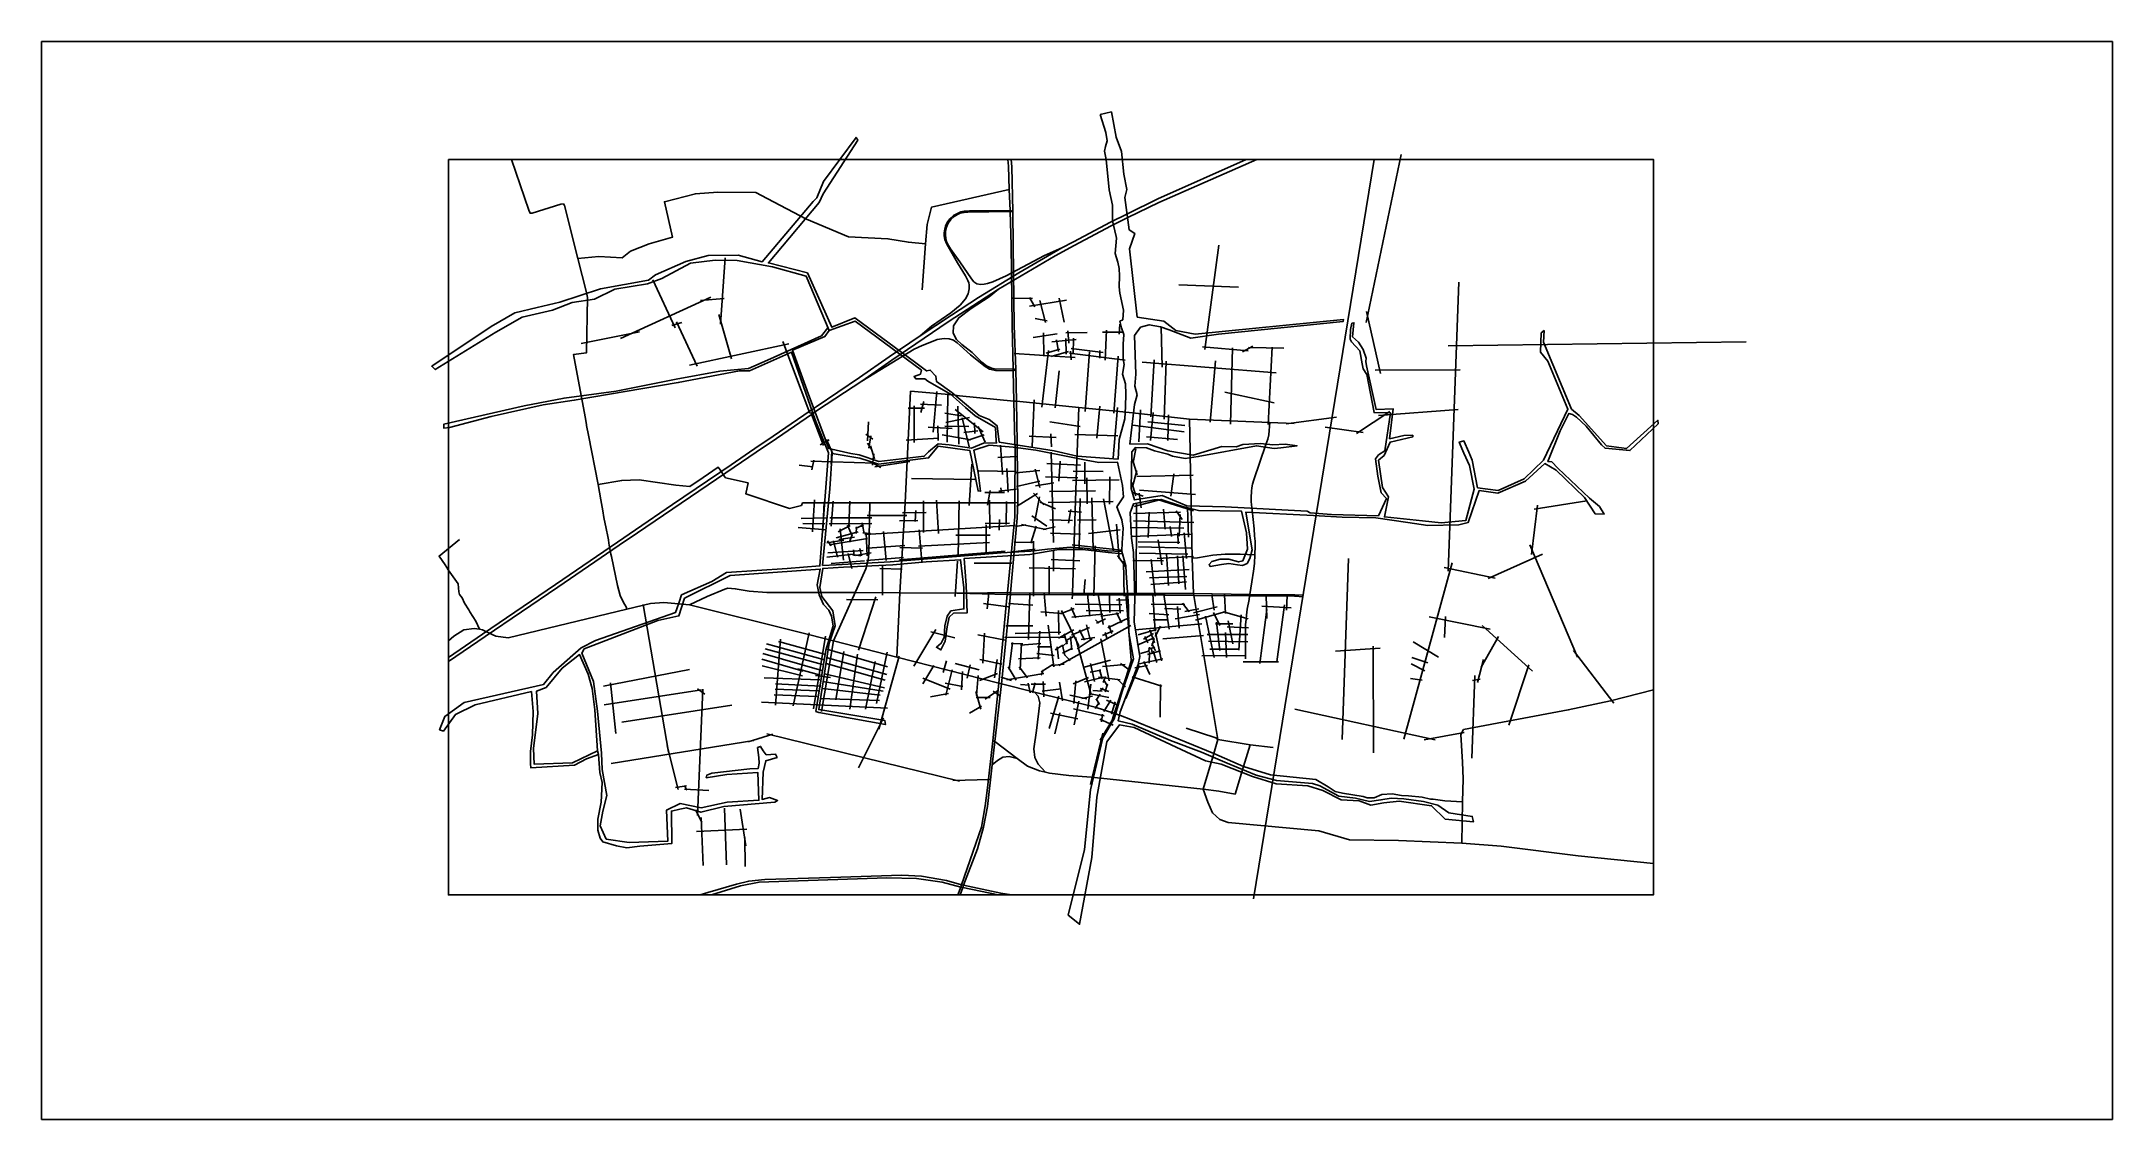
# Model space of a CAD drawing. Header units: metres. Extents: x 4598 to 17455, y -871 to 5824.
import ezdxf

# ---------------------------------------------------------------- set-up
doc = ezdxf.new("R2010")
doc.units = ezdxf.units.M
doc.header["$MEASUREMENT"] = 0
doc.header["$XCLIPFRAME"] = 0
for name, color, linetype in [('图框', 6, 'Continuous'), ('底图', 73, 'Continuous'), ('水网', 141, 'Continuous'), ('路网', 2, 'Continuous')]:
    doc.layers.add(name, color=color, linetype=linetype)
picture_1 = doc.add_image_def('image1.jpg', size_in_pixel=(8192, 4266))

msp = doc.modelspace()

# ---------------------------------------------------------------- linework, layer by layer
at = {"layer": '图框'}
msp.add_lwpolyline([(7124.75436926012, 5091.100705268808), (7124.75436926012, 524.6631070550415), (14604.87148212548, 524.6631070550415), (14604.87148212548, 5091.100705268806), (7124.75436926012, 5091.100705268808)], dxfattribs=at)
at = {"layer": '水网'}
msp.add_lwpolyline([(11171.21498063369, 5370.595627138449), (11204.98919046158, 5257.617363484635), (11213.79975895863, 5206.263450472208), (11203.52039845613, 5171.049412615132), (11196.17862196464, 5143.171812318673), (11206.45725462178, 5091.817899306247), (11227.02834899863, 4902.128441626206), (11247.58634215837, 4806.757053161913), (11247.58634215837, 4753.936140115314), (11246.11755015282, 4709.918377185531), (11269.61239947821, 4613.079988687066), (11271.08119148377, 4602.809263580187), (11263.75033267319, 4506.891092034406), (11279.90267766174, 4454.070178987749), (11287.24518199859, 4414.454278594348), (11290.18203816423, 4367.502228118246), (11288.71324615867, 4300.008727428386), (11293.11889432999, 4260.393114512902), (11315.14495164982, 4154.751000941731), (11310.74003132398, 4096.060937846661), (11293.15091952728, 4086.761313291441), (11301.96148802433, 4045.678412863868), (11316.64576885267, 4004.595224958321), (11312.24084852694, 3944.437874351105), (11312.24084852694, 3853.468348423194), (11319.58262501843, 3818.254310566118), (11309.30399236118, 3758.097247436876), (11326.92804073682, 3697.375577592524), (11329.86489690258, 3632.8166519269), (11326.92804073682, 3557.986713676422), (11322.52239256561, 3480.222487879626), (11318.11747223977, 3456.746462641633), (11289.00074508949, 3351.588461956475), (11281.49957045657, 3230.752275721054), (11028.39351815288, 3248.225473658822), (10884.81291292584, 3281.332873018866), (10544.01095260877, 3335.593188215397), (10530.20518117118, 3437.674312285672), (10481.42498285055, 3475.379921629327), (10418.83828524698, 3501.129897537583), (10250.22853260359, 3643.009183028422), (10154.50812911894, 3711.982907738712), (10150.82668711501, 3746.009949095431), (10115.85226023197, 3782.795916442352), (10092.84215593908, 3778.197418980766), (10026.25158082193, 3828.347374293255), (9647.97286115645, 4107.920266165165), (9505.411239481298, 4048.93726302794), (9353.164906990833, 4387.298535457579), (9110.82587160368, 4448.973769698), (9426.65545644518, 4823.535991824233), (9450.268216724508, 4878.098446357646), (9665.834914975918, 5210.417794484296), (9655.503877450365, 5228.113787841692), (9453.314249699237, 4953.827903147554), (9410.514756982911, 4852.076516298403), (9389.25439301785, 4830.28252460924), (9071.549150595441, 4455.248263671296), (8923.779795124778, 4496.590469219547), (8736.112138679136, 4495.113982412673), (8598.686194105656, 4458.201237285044), (8409.541011509718, 4375.516538710508), (8366.339748135882, 4341.315860665462), (8067.84452920314, 4288.161473184241), (7815.158443691792, 4204.00028780289), (7674.777446817839, 4171.517003095825), (7535.812837081031, 4137.99189825874), (7390.582934190752, 4054.805838120519), (7021.244339502416, 3807.189283853455), (7042.542551428081, 3785.907865368471), (7418.817512723385, 4017.639537431416), (7582.105987689574, 4112.224098716862), (7771.426581025473, 4154.786935686832), (7892.118632140453, 4202.079072590627), (8031.742669804371, 4223.360778553586), (8157.743625224801, 4285.038600095663), (8359.908506232548, 4318.39668023755), (8449.241338537424, 4352.802042590745), (8627.294885170879, 4446.390492741891), (8781.237097429928, 4465.849588433164), (8916.631625508075, 4463.069676551851), (9136.416187819093, 4424.151485169364), (9345.528353114612, 4365.592799502366), (9487.414534263897, 4028.303819866676), (9649.702949658502, 4087.60736093024), (10060.70268686651, 3782.210323836131), (10054.21103379549, 3758.118233328045), (10015.26184321462, 3743.292419931619), (10025.81851281237, 3729.287356113433), (10082.12972742691, 3729.867486638425), (10099.54488417448, 3715.365948381834), (10240.18062693637, 3632.756281555106), (10334.8056231027, 3550.388096215495), (10394.01948514953, 3499.342934533023), (10519.99278244492, 3426.255400203169), (10525.0098207473, 3341.807024338923), (10527.34110954497, 3331.326440320641), (10446.92583900993, 3328.997581359872), (10370.58941406419, 3299.302545394982), (10232.35337756702, 3319.626662270399), (10163.97157493466, 3326.178572475852), (10104.95641468046, 3275.634772357066), (10077.79104103206, 3248.491103294655), (9796.767022942193, 3215.731264789298), (9674.99048218981, 3255.979041740648), (9622.322861618712, 3265.573331205698), (9485.491566732291, 3295.430217262474), (9360.10418497934, 3630.939708320599), (9260.9738258227, 3906.632797633007), (9461.91447087738, 3992.52143808105), (9487.414534263897, 4028.303819866676), (9479.951089359396, 4046.045771168876), (9439.97357146861, 3995.413466367114), (9106.104338531382, 3845.279826186656), (8988.23050478287, 3793.196294109628), (8809.016044745687, 3775.543997402245), (8538.055217076326, 3726.317996255937), (8166.3613146923, 3653.140481324343), (7842.344924856675, 3609.594469728298), (7594.829453025944, 3561.186918336491), (7096.488268511485, 3447.588277243136), (7095.541341653559, 3422.974989192037), (7131.542758387863, 3426.761648892192), (7390.18698629632, 3494.920948539395), (7713.25644927402, 3567.813572811778), (7905.581588397268, 3596.213233085116), (8551.355863810284, 3705.195840561239), (8930.732174330275, 3779.14523381769), (8993.67769971327, 3777.958524795308), (9253.178601650636, 3894.847926106363), (9400.495237286086, 3473.946269038599), (9482.938285089447, 3269.161343634885), (9430.125095439376, 2566.814738214249), (9227.184331241415, 2551.259880709171), (8850.125480456627, 2525.441772524151), (8759.209584419266, 2469.980086929281), (8572.309804864577, 2387.445739328338), (8556.997393460944, 2342.502584842616), (8541.685709902784, 2301.384612103808), (8534.029504200907, 2277.478807314299), (8037.181130590033, 2105.002380017424), (7948.180195784778, 2058.146922136192), (7775.187358177383, 1904.460629315698), (7715.339542792296, 1830.861096737615), (7222.747609046869, 1718.928390427376), (7103.052706121933, 1633.062460738234), (7069.29232535651, 1550.262770979432), (7093.845461885095, 1541.062901276629), (7167.504143625499, 1645.328857849294), (7290.268370577833, 1705.12858587323), (7640.146562960814, 1786.394868188945), (7650.888833134202, 1663.728884732758), (7646.111983811832, 1518.931410461431), (7633.623612537864, 1415.267145260819), (7633.623612537864, 1337.519018229854), (7635.545124378637, 1313.522945360688), (7906.440445962478, 1330.800083329144), (7981.369217915809, 1370.154091300268), (8055.33723394887, 1396.070229469857), (8050.534182192409, 1418.146811994549), (7894.912830608896, 1345.197842041845), (7656.678843245143, 1336.559416796604), (7652.835819563712, 1432.54457070725), (7679.733346107067, 1651.391193087446), (7672.048754434917, 1789.610021702945), (7730.646859278204, 1811.686604227638), (7830.635348154465, 1932.90024902561), (7939.186210248504, 2016.407422046061), (7991.059751494555, 1895.466018876992), (8016.060512940516, 1806.076184343896), (8032.391180050677, 1673.616401717881), (8050.534182192409, 1418.146811994549), (8055.33723394887, 1396.070229469857), (8064.671851129736, 1285.305258636537), (8078.257813258213, 1222.332061402907), (8073.695678327233, 1101.126753465796), (8051.461457224563, 993.9104105810402), (8051.152122932021, 925.5228534329798), (8066.88522897358, 877.150374352408), (8082.619062860379, 853.5685572247603), (8167.338811056806, 828.1730416421779), (8232.328126306646, 817.4170537373866), (8312.866402713233, 826.1428722827695), (8510.816331043025, 842.6257086454425), (8509.169216915967, 1044.304147204326), (8561.938735842237, 1056.710258604318), (8602.291212343262, 1064.464401642035), (8691.493760322686, 1037.076663790853), (8834.313767112675, 1072.995885085838), (9151.043696706765, 1099.20697564329), (9167.559964392334, 1109.885631976649), (9117.038759888732, 1128.330505422025), (9071.375195546192, 1116.681036014925), (9078.37634039321, 1287.119244569447), (9093.941314148598, 1357.103741789993), (9164.954277881072, 1377.515826921386), (9155.226624187315, 1397.928199530812), (9097.83237562608, 1393.068097124866), (9078.37634039321, 1418.340284662205), (9061.838965191157, 1446.528648634324), (9043.356059250305, 1438.752369793597), (9052.1113114974, 1378.488077384943), (9054.056842236198, 1342.523722050129), (9047.247120727785, 1308.50329268648), (8995.25857990945, 1306.701955783821), (8760.521889665048, 1280.424457817455), (8729.353366348427, 1267.7725527609), (8725.457209953107, 1252.200734056125), (8853.05287463218, 1271.665579306602), (9045.907157357084, 1284.317484363098), (9051.751755872627, 1112.055228147073), (8855.70077617641, 1100.703873385384), (8693.810492212418, 1065.623225302144), (8562.153450233627, 1090.959232946858), (8478.28236976685, 1051.006408383313), (8486.94518564886, 858.8248042607446), (8246.061113204809, 850.0547141094574), (8104.650942943408, 870.5185452738078), (8065.64134119486, 952.3730074974009), (8082.220931429764, 1044.946372968843), (8108.552194256452, 1141.417939589242), (8077.885156416334, 1303.136366635561), (8074.222638392704, 1403.787287850631), (8049.135263344739, 1665.294489707506), (8025.707375795581, 1849.443097170326), (7952.783090057899, 2024.890896670404), (7967.512497300749, 2052.198428170523), (8424.702031071298, 2228.934703891107), (8555.677081915783, 2257.065572271007), (8590.401857828607, 2366.135860525188), (8874.291403235518, 2507.966849718651), (9432.580845799532, 2547.171656628081), (9413.179398971142, 2450.085462127405), (9425.953813485103, 2387.247379535343), (9453.467097232002, 2327.355083608011), (9486.876656517505, 2292.990543125256), (9501.653373711042, 2256.07894790941), (9512.461877815193, 2195.2046272679), (9466.278631861089, 2043.018681925023), (9405.875470440253, 1663.576808891492), (9423.976257549019, 1656.181438348896), (9836.843646038673, 1582.307651796145), (9834.189921731362, 1606.664796984172), (9422.882305921523, 1674.668283576611), (9487.003301616174, 2086.853896349669), (9524.506991244036, 2195.585535565973), (9511.684538934147, 2287.242708776204), (9443.125869871003, 2376.843552132603), (9429.54209127871, 2433.603200720623), (9448.06648440694, 2551.635326926014), (9576.496259907843, 2558.421819147538), (9882.751038588352, 2573.228658998502), (10089.79466727353, 2591.869017457299), (10304.04978812462, 2605.442001900345), (10324.70749610336, 2430.745669789903), (10324.70749610336, 2299.621509769932), (10243.60950658854, 2288.9267546708), (10220.08699913823, 2254.289972559142), (10205.83796985552, 2194.107036413392), (10202.12450265419, 2124.833759667934), (10184.17292385117, 2087.104864609486), (10153.24095028767, 2061.72516031476), (10181.78704664891, 2045.60339627089), (10207.85046237055, 2099.549498056236), (10220.88253415411, 2189.459380220506), (10233.65986004961, 2248.271333971003), (10260.37760878063, 2273.726070013479), (10344.25960692821, 2274.967687326367), (10337.44333481136, 2447.896029977652), (10325.01610255043, 2612.421104355657), (10732.89192732656, 2638.601722249238), (10912.77454943559, 2669.3857247298), (11062.84244066127, 2668.392775853048), (11220.86058712797, 2649.525309805234), (11308.3170340067, 2641.580856357411), (11305.228785999, 2655.855861980876), (11216.26424346352, 2660.207415874058), (11071.30728259601, 2678.234583842394), (10988.56436249032, 2683.207665086899), (10843.60812946828, 2671.39663306583), (10740.3341464824, 2658.964073693438), (10556.52625416231, 2647.776868847373), (10302.6967235367, 2626.641489166475), (10201.9119717991, 2619.182011038647), (9866.536098895944, 2591.621786410979), (9531.195162571617, 2573.724845958932), (9447.607941808528, 2570.741974637261), (9492.401003059698, 3045.330140891718), (9506.321774069569, 3265.469264183834), (9678.47031101957, 3235.640838445164), (9793.899312088965, 3198.852571274561), (10105.35891318344, 3237.629323500267), (10164.32894702314, 3311.342984828807), (10360.35954704846, 3284.497430411807), (10401.15746493067, 3093.595678170852), (10412.07296230772, 3032.38788309478), (10428.01423213188, 3030.396810737963), (10412.11444949522, 3147.181857549237), (10386.20970406954, 3285.560811388947), (10481.85805086011, 3316.422432918859), (10630.31085315603, 3305.471534956654), (10770.9131150298, 3284.895012431603), (10991.10235937999, 3242.087244238996), (11083.76144513651, 3223.172056849697), (11161.47495356819, 3210.230086530675), (11278.04594406101, 3211.225622709026), (11308.96991132525, 3066.349666954426), (11315.36039388657, 2996.110751738539), (11273.82225723844, 2933.853662105335), (11304.17704940436, 2854.036843668146), (11313.76277324615, 2801.357657256245), (11308.96991132525, 2734.311759751407), (11305.77467004466, 2715.155665830884), (11305.228785999, 2655.855861980876), (11308.3170340067, 2641.580856357411), (11329.54027785675, 2568.441288516682), (11331.11169606284, 2523.294312156679), (11345.73411003267, 2314.321407819516), (11348.98321187252, 2151.626705618168), (11377.92234474665, 1990.984883535188), (11307.58263800386, 1787.370855865942), (11257.26231882907, 1618.428395141731), (11187.78583672386, 1499.350711592764), (11110.28995406511, 1176.272917473223), (11072.91290953569, 805.6318947328253), (10972.37271385058, 398.6415836680098), (11041.97729674517, 341.9719156816718), (11119.31596479879, 756.6902092897798), (11150.26759018795, 1131.290665984794), (11212.13881576899, 1473.883901475929), (11289.47748382261, 1579.495254905312), (11381.41600263899, 1564.408698998392), (11641.23570085899, 1441.859431594377), (11823.59372515382, 1356.397120962269), (11920.4204536376, 1335.434803013806), (12115.63222759438, 1258.910469662107), (12263.12427396991, 1214.496274624311), (12459.10756404453, 1201.373768145917), (12553.05784753035, 1172.101037305488), (12665.38477152958, 1114.55226171494), (12778.49194579129, 1108.094356802641), (12849.58788389875, 1082.261874719639), (12930.37945050245, 1095.177972022153), (13025.71264023741, 1106.479880574567), (13227.68973713345, 1077.418446035415), (13311.71220944216, 995.0775711020686), (13487.83623793546, 978.932233865431), (13479.75715405971, 1011.222908338706), (13334.33364429453, 1033.826150487643), (13266.46933973743, 1082.261874719639), (13177.59941710322, 1103.250640640501), (13054.7973421904, 1121.010454105213), (12977.23813698243, 1125.854170267354), (12912.6054659757, 1114.55226171494), (12843.12461679801, 1104.865116868517), (12754.2546941638, 1125.854170267354), (12652.45823732822, 1137.155791341851), (12532.88779596577, 1201.73656533251), (12489.26729364483, 1216.028819633531), (12264.48461701174, 1233.744074014365), (12137.84679687139, 1267.90881731431), (11959.4067643336, 1341.992750256439), (11798.37679362565, 1410.805774786568), (11605.95048399258, 1483.666489005321), (11368.80462549324, 1584.279463129584), (11282.71943933738, 1604.518486528541), (11293.82563220768, 1661.4713203063), (11406.81343982485, 1955.386487644457), (11417.14520519576, 2005.415414735442), (11381.54847050074, 2219.038275089173), (11385.36165252095, 2367.645982253482), (11376.86187400727, 2650.339159912372), (11365.67925737053, 2738.712184897973), (11356.4472663902, 2895.802504252759), (11377.79569964809, 2952.686343319889), (11503.80393352243, 2977.814216920931), (11548.35098303028, 2979.721633191104), (11674.3555776776, 2937.754163077974), (11781.26805978908, 2910.411559266679), (12046.87048966624, 2907.816495714186), (12079.34622331092, 2771.564016350836), (12085.07363871811, 2670.460029869457), (12056.4438401364, 2599.657945328276), (12029.0790368499, 2592.027417813719), (11967.98587799526, 2608.559987863584), (11915.16613773675, 2609.195889113005), (11864.25553594727, 2595.206636582618), (11845.80028813146, 2576.766362784605), (11852.16384041309, 2564.048912753002), (11923.43955633289, 2575.494560285879), (11968.62274271529, 2581.217384052289), (12023.35162144282, 2574.858659036458), (12053.26170007291, 2570.407637768833), (12081.89877710852, 2583.125087800436), (12099.71788804978, 2613.647197858605), (12113.71799420763, 2667.060602982529), (12073.68504183471, 2900.221040510864), (12494.97141799924, 2881.14486546343), (12672.51838423835, 2868.964999218588), (12880.68871759379, 2865.906233715301), (13080.69553700753, 2836.337113097252), (13205.18985246192, 2819.0033419705), (13395.64806814899, 2823.232142774447), (13453.96012975229, 2836.520524036256), (13523.52468115033, 3034.826271158585), (13638.5082408383, 3019.550267275539), (13810.37510162091, 3093.148074985831), (13930.06782100955, 3202.523089878552), (14000.65572303172, 3161.635099508393), (14176.87218789011, 2991.937434180989), (14243.36814310611, 2889.718033211597), (14298.61088068201, 2887.673777432065), (14268.94390241359, 2935.716806769546), (14207.56251678278, 2986.8266509932), (14011.14397516253, 3174.910256784002), (13973.29237543605, 3212.731432267931), (13949.76331737707, 3214.775975525438), (14026.27952013525, 3404.928272722405), (14079.6305875316, 3513.617365200538), (14102.10135838738, 3506.560931173736), (14126.49800815619, 3491.806412311678), (14186.8473090179, 3434.712714333088), (14281.22338205948, 3319.242591714719), (14304.97807219065, 3297.431638825859), (14458.41952681844, 3283.318483294396), (14633.68979266437, 3450.10888400377), (14632.40587338898, 3471.91983689263), (14437.87536272115, 3295.506973878015), (14313.3242753261, 3313.469171827193), (14144.47433370258, 3500.787223808293), (14095.68103416497, 3540.560374646273), (13922.1030088606, 3955.704998070258), (13925.57774277264, 4028.67322904634), (13908.1997061402, 4013.881625527341), (13903.69434315001, 3893.618670345808), (13949.02528214734, 3839.430512117455), (14073.59092645033, 3541.122969015618), (13921.21940455201, 3223.807670621085), (13802.74655404407, 3108.144937768928), (13641.11975011276, 3035.111161817797), (13513.46512995672, 3052.598158697656), (13479.43908562243, 3224.653143303934), (13457.81989387784, 3272.999749367999), (13427.96513149771, 3342.947449409578), (13399.1402703505, 3335.746988924454), (13426.93595811038, 3267.856481170631), (13461.93804311833, 3189.679149544158), (13491.79280549846, 3044.640193785716), (13440.39891436719, 2849.563974075485), (13287.26388265029, 2834.756271790597), (13170.35517189454, 2846.273501335702), (12934.88990841049, 2870.952621839883), (12959.65630363964, 2995.402980998915), (12923.29387558973, 3054.857447991905), (12898.50127792649, 3223.311771138629), (12933.21076908603, 3253.039004635124), (12969.57319713582, 3335.614461584483), (13110.0648265098, 3368.644816851011), (13110.0648265098, 3378.553894683195), (13055.23696080851, 3377.108168018109), (12966.25567782903, 3356.431603162724), (12989.01831468788, 3542.522411728977), (12883.48218821676, 3537.722967172798), (12824.48158487049, 3810.029278628586), (12819.30805980833, 3835.875272175763), (12822.41232041467, 3857.585895256314), (12803.78821246745, 3911.345423845051), (12774.81778224127, 3955.800440753286), (12737.5695663467, 3989.91717523383), (12745.8473520152, 4076.759667555918), (12732.68281236989, 4073.931746855145), (12723.33582181739, 4035.535040493647), (12722.29718643974, 3974.307984394138), (12730.60626946017, 3958.741915248567), (12782.53512695618, 3902.703261386312), (12796.0039059763, 3822.553255992534), (12803.27435361908, 3790.383034784813), (12825.08424085693, 3755.09971473919), (12870.78201393305, 3519.530786854972), (12973.06612718268, 3517.719675701694), (12937.24084903381, 3281.81871077267), (12898.76548580453, 3256.881435059709), (12878.33195420727, 3232.530039430887), (12892.96819723956, 3124.252040436783), (12914.68200888543, 3021.877113890543), (12946.74068711919, 2986.554409364297), (12897.80254634807, 2877.245226924657), (12607.23938652151, 2887.07582327351), (12474.74823372089, 2896.906419622363), (12455.8752026488, 2907.064453368599), (11946.25678159622, 2933.312628583051), (11708.91658837674, 2939.936120800732), (11555.89946761366, 3004.243503250648), (11382.5245111743, 2976.683278622979), (11363.36325332615, 3047.050983965339), (11367.30380829039, 3276.063976952631), (11388.97540490329, 3301.655839982443), (11457.27496100613, 3299.68719090661), (11507.18623106938, 3282.625948886737), (11591.24655133858, 3260.315359301924), (11619.48549694346, 3247.847440140322), (11698.29295700264, 3234.067471565446), (11778.62598100817, 3245.961297239293), (12140.48086935305, 3312.893640949566), (12250.81058559043, 3297.144735820941), (12292.18422917952, 3299.769697081356), (12392.93258864747, 3313.666956664238), (12318.06568355253, 3322.197577674175), (12242.54226191214, 3318.916591707151), (12165.70580718049, 3326.790900532448), (12055.93580405123, 3321.006269004487), (12014.96975388296, 3307.36199002713), (11925.68495937402, 3308.411572062119), (11748.16565126006, 3253.833881196857), (11590.60459170083, 3282.172308664537), (11463.50458973518, 3325.204597144562), (11355.31255542068, 3324.155015109515), (11382.59875140455, 3570.154793324822), (11399.40470155712, 3629.980106887291), (11385.74959411612, 3682.458633682574), (11390.99226449069, 3757.417362059467), (11383.63957031828, 3997.768485822308), (11421.45404992962, 4050.247012617532), (11475.02492663497, 4064.940873629879), (11545.40248133824, 4052.34617668757), (11598.97335804358, 4033.453987535147), (11732.37577327783, 3980.975460739865), (11904.64294902712, 4007.214724137506), (12678.93725276994, 4085.097103376174), (12681.03854242305, 4096.642218283494), (11760.87892676086, 4006.379313183308), (11639.03178500524, 4029.469830475863), (11564.45237884111, 4087.196267446212), (11400.58817816805, 4112.38566133083), (11352.67629940272, 4536.274214411736), (11386.32095275062, 4630.402548173326), (11350.99424869672, 4653.934631613782), (11324.07852601853, 4853.957772074092), (11335.8543366515, 4904.383706228983), (11317.32120937854, 4999.198537361052), (11302.18129733333, 5140.391038003494), (11268.53664398554, 5229.477008331975), (11239.93959844671, 5385.79746170761), (11171.21498063369, 5370.595627138449)], dxfattribs=at)
at = {"layer": '路网'}
for p, q in [((12871.91910892007, 5091.100705268806), (12122.11369082995, 499.7567817898816)), ((12822.1808655794, 4078.883842208539), (13039.57955068815, 5121.580492591893)), ((10617.58272476332, 4559.349722346849), (10623.04405897507, 4060.267704183794)), ((10636.06621301384, 4059.591014738753), (10630.45905026445, 4559.642146668955)), ((11820.18595301802, 3909.983065788635), (11907.25955321942, 4559.371631175337)), ((8813.64223007136, 4068.996325223474), (8842.827374688814, 4480.135230741114)), ((8394.00151234318, 4344.224562673189), (8530.995116752454, 4045.700836144853)), ((11658.91142625757, 4312.016969330609), (12028.95603097835, 4297.077602139674)), ((13330.89239127061, 2533.795019632264), (13395.63205555035, 4328.103373585268)), ((8192.79738725582, 3980.167360191932), (8752.431888108258, 4235.004785879398)), ((8688.307253186707, 4214.617711330589), (8835.503066486795, 4227.72354408726)), ((8802.068032612558, 4128.704922733828), (8882.224190187175, 3853.480422497553)), ((10627.93953286158, 4229.342619962699), (10749.36379644309, 4227.958701059222)), ((10730.89617525565, 4180.904308429104), (10960.81744037184, 4217.348464480543)), ((10732.28126504086, 4233.494664151105), (10764.13760225498, 4175.368345337221)), ((10795.7632124793, 4214.604774822306), (10831.80174932862, 4079.176207294746)), ((10916.41450425214, 4230.287847497966), (10946.18556441192, 4080.768547719809)), ((12909.58417974424, 3761.501848927117), (12824.31272473908, 4147.046591591265)), ((7947.854848893593, 3948.606304783258), (8311.039510773842, 4020.719863781764)), ((8512.049301140825, 4060.262744773178), (8573.258915258572, 4077.737380100705)), ((8541.196597797796, 4083.562258543272), (8669.44659548637, 3806.881682435342)), ((10753.634065371, 3985.50496349088), (10904.22673312586, 4008.512974608631)), ((10841.98648992996, 4089.352927108412), (10766.77531396365, 4102.660856871574)), ((10819.02879050548, 4014.955355711048), (10819.48951664008, 3870.004943164531)), ((10957.64840152545, 4014.495103495719), (11089.82003019808, 4016.795789616357)), ((10975.14798833872, 3950.072729861539), (10969.16145997122, 4025.999109054624)), ((11185.20562480134, 4018.02332050912), (11308.33013522369, 4018.999883142067)), ((11200.3520874551, 3843.736931970809), (11208.65753124852, 4030.228197336546)), ((11288.7860306981, 4005.33030610421), (11293.18367257004, 4067.331252874282)), ((11554.95763567358, 3800.966248435143), (11549.59851003589, 4051.560786898539)), ((8621.35275537241, 3814.162636749505), (9237.82543090498, 3946.678190099948)), ((9201.390946161118, 3959.78402285662), (9367.531847227247, 3515.638910221111)), ((10635.55206783977, 3886.834477947967), (11015.14454844186, 3861.000558475149)), ((10808.3076278487, 3553.342507219059), (10849.44035461219, 3904.448252608592)), ((10834.25822753412, 3889.172823681438), (10920.83762071282, 3914.021268704557)), ((10973.15805903088, 3898.415240122413), (10866.6458918862, 3867.658835526149)), ((10871.10030569881, 3958.196569556895), (11021.23297516454, 3972.46151345165)), ((10898.732228245, 3971.081044283696), (10910.70601282525, 3899.296072594415)), ((10956.0573314937, 3978.967714661383), (10959.96586126066, 3881.81655014155)), ((10978.86436692159, 3888.712571466167), (11325.18193963612, 3844.077018398501)), ((10990.46549466008, 3846.909251268721), (10986.23234584729, 3900.216577025014)), ((10989.28129020368, 3916.966480413336), (11188.62577030877, 3893.044864335971)), ((11002.3512099476, 3881.810225626395), (11005.57483719871, 3981.204580674647)), ((11103.86599061568, 3896.995386473835), (11078.1097256504, 3526.555598306063)), ((11167.61651300464, 3905.249741163396), (11169.08239362854, 3856.430233853695)), ((11281.21352721669, 3870.246424651647), (11255.19669360027, 3515.102763824165)), ((12088.80166282726, 3902.134917457705), (11806.04828408069, 3928.033231993788)), ((11978.31764336629, 3447.240141432558), (11991.17867148213, 3920.585252984369)), ((12117.07700070191, 3931.172491326171), (12054.24283566431, 3895.85668627097)), ((12309.50622171652, 3919.400556307752), (12090.37235318799, 3924.109445306298)), ((12213.65917313331, 3444.284005561261), (12238.81787702988, 3924.89426013938)), ((13329.54660513671, 3934.038359117753), (15179.93848887179, 3959.599462005775)), ((10890.57235353032, 3548.645404816897), (10915.25213515758, 3778.801697654476)), ((11430.64018664998, 3832.770222720748), (12263.40958936442, 3766.373450451472)), ((11484.22925949027, 3492.218655707489), (11504.58418378502, 3845.944762710074)), ((11579.4066903108, 3837.763714900532), (11567.58720895403, 3478.102337918477)), ((11853.99146019795, 3460.091268715973), (11886.1447583331, 3840.266498027602)), ((12877.60702019464, 3782.802815913397), (13404.15876434359, 3784.932740125281)), ((10255.79994565459, 3628.50587024875), (9992.916741764415, 3651.337873878982)), ((10156.82704454497, 3650.039456560743), (10132.79504531855, 3398.572422486206)), ((10223.58284056664, 3636.699041788059), (10219.57750736223, 3336.53927818453)), ((10297.37777546444, 3623.788615553733), (10255.79994565459, 3628.50587024875)), ((11945.09222896548, 3645.359890314227), (12250.54856124858, 3578.962830566976)), ((9370.630769463494, 3530.286163041927), (9101.508108115064, 3346.178849668335)), ((9127.448889054598, 3335.734107649046), (9378.54669846432, 3507.832171067223)), ((9407.55655776361, 3555.546466988139), (9370.630769463494, 3530.286163041927)), ((9374.760807682644, 3520.079294804251), (9452.307639519104, 3314.973256518308)), ((9378.54669846432, 3507.832171067223), (9415.931123053893, 3533.454695606231)), ((9978.589353026822, 3545.984221333405), (10080.05827943503, 3545.984221333405)), ((10015.97294816479, 3561.992719060683), (10015.30551393819, 3333.871195229993)), ((10054.02324968378, 3571.998102009762), (10184.86437697569, 3565.327750884404)), ((10056.0262802086, 3519.970340657106), (10074.71807777765, 3588.673548606166)), ((10206.89407352253, 3515.301123617159), (10307.6948378589, 3499.959574759007)), ((10211.56684095342, 3457.937196355429), (10358.42930106295, 3487.95334520255)), ((10270.97940479277, 3537.979972469795), (10443.87689465354, 3399.906320224516)), ((10287.66817183688, 3558.657687237021), (10293.00910133961, 3323.865812280914)), ((10313.70320158812, 3485.952211117139), (10357.09443260997, 3307.19036568451)), ((10761.18910056306, 3598.043605261774), (10749.05518999602, 3309.192362203787)), ((11150.20208410255, 3361.25692073541), (11168.04666963254, 3558.816662549332)), ((11277.25550396298, 3550.971388998034), (11250.13161750196, 3239.297558107006)), ((11389.71141082445, 3515.602761483844), (11310.78032588424, 3523.255620398651)), ((11420.10826379561, 3535.747131147946), (11409.38637329335, 3337.561549813254)), ((11498.50740258861, 3520.347511741741), (11482.42565860331, 3345.596271340735)), ((11594.32897658308, 3504.947892335476), (11590.30908647086, 3346.265807511576)), ((11728.08370101476, 3283.383737762086), (11724.55375996442, 3478.424036228191)), ((12324.93436053779, 3449.07252595498), (12637.65822908212, 3491.071618643764)), ((12760.96324516227, 3389.409924918378), (12967.82272896275, 3525.811030387471)), ((12897.47356022987, 3501.543290845293), (13391.591785767, 3538.363180591608)), ((9101.508108115064, 3346.178849668335), (9054.24073913345, 3313.985577050224)), ((9432.236574928043, 3319.53121958737), (9487.887633770122, 3350.524793501362)), ((9472.377976264688, 3352.347978728998), (9510.695397043368, 3263.013052486466)), ((9758.844822212473, 3353.259571342846), (9715.965994348284, 3385.165025348601)), ((9726.913516922737, 3343.232340068789), (9731.474924008246, 3462.649535089499)), ((9733.299632411567, 3297.653284333647), (9746.071863389341, 3375.13750659657)), ((9965.905919187122, 3347.87855887186), (10169.51120623003, 3361.218973644602)), ((10102.08797598188, 3427.921334986226), (10251.62017299735, 3419.917086122616)), ((10164.17027672729, 3346.54466113355), (10162.8354082742, 3437.926717935305)), ((10190.20530647843, 3381.896688411828), (10367.10740169824, 3349.212744088087)), ((10206.89407352253, 3435.25863498071), (10355.75956415699, 3433.257500895358)), ((10323.04873644991, 3394.570154315385), (10410.49863272009, 3406.576671349875)), ((10351.75423095259, 3348.545507740986), (10450.55269260937, 3381.896688411828)), ((10393.14243144949, 3389.233988406311), (10390.47196669806, 3455.936062270019)), ((10413.83653169789, 3433.257500895358), (10455.89289426675, 3335.872329315345)), ((10729.78257180249, 3373.381591211772), (10896.80853286804, 3364.82308483962)), ((10858.26402432634, 3461.106640873651), (11045.27516422642, 3432.57819047384)), ((10863.97397144395, 3387.645672672661), (10868.2566137436, 3306.339430920431)), ((11013.86863546574, 3384.079796046426), (11279.39682511275, 3374.094824032626)), ((11373.87188512785, 3441.341093676165), (11692.16158740176, 3399.829276131001)), ((11456.96271533193, 3369.699860967288), (11651.28651790775, 3352.291633048678)), ((11467.0135323808, 3461.427466277964), (11694.84151414328, 3440.0020213346)), ((12567.50339506951, 3429.576920562715), (12801.99989633378, 3396.104424192396)), ((9080.359631253648, 3304.0195616466), (9127.448889054598, 3335.734107649046)), ((9374.760807682644, 3218.34558936517), (9777.090450554853, 3204.671700157866)), ((9393.007163870381, 3223.81514504808), (9380.23420504725, 3164.562200105633)), ((9505.221271833405, 3283.979395126342), (9499.747874468914, 3199.202431952872)), ((9751.545988599302, 3293.095321264584), (9725.088808519416, 3328.646858247637)), ((9769.792344786925, 3231.107598480652), (9744.24715498602, 3312.238478676824)), ((9757.932104088133, 3192.821283656114), (9765.230937701417, 3263.924645100255)), ((9770.704335065908, 3182.793764904083), (9987.835173069618, 3216.522404137533)), ((10534.22070421115, 3240.269233614672), (10650.2931206089, 3246.216865146474)), ((10564.72688821901, 3135.441832584504), (10550.58994712715, 3316.10189499252)), ((10641.26705962443, 3336.567306123301), (10641.82254388393, 3308.895831206906)), ((10655.27884392464, 3305.526819081605), (10655.025035484, 3333.898224874026)), ((10865.60725650866, 3272.809438957949), (10879.89049452473, 2713.151369487925)), ((10922.57498766878, 3217.0525134973), (10913.95584251045, 3094.323284889746)), ((11371.08860434033, 3226.917032245547), (11399.74387751077, 3132.210292826698)), ((11391.66115440801, 3295.193910378672), (11374.02764404216, 3208.563001835777)), ((11728.62805332453, 3253.795001376979), (11728.08370101476, 3283.383737762086)), ((11735.15026229458, 2960.743497775029), (11728.62805332453, 3253.795001376979)), ((8810.447714703398, 3164.541461085062), (8837.970345614718, 3123.074948818981)), ((9302.688101056265, 3191.909691042325), (9387.53303866042, 3182.793764904083)), ((9752.457978878288, 3209.229663226928), (9809.021755844587, 3177.324209221173)), ((9999.105858999072, 3110.457697963924), (10393.22322228819, 3104.526740153844)), ((10357.6104749944, 2942.024360708311), (10374.23009672609, 3199.418902857404)), ((10416.96553904773, 3156.717501510284), (10648.68021521531, 3153.643499675033)), ((10590.02461058588, 3171.127621775319), (10598.95381788222, 3024.666512544558)), ((10648.96698630065, 3144.815051497659), (10796.68830397527, 3159.717046553677)), ((10651.80776687432, 3061.078471064452), (10796.68830397527, 3093.721593517752)), ((10767.57012113416, 3168.232718709623), (10795.26827761123, 3053.272581993777)), ((10831.35194087506, 3119.443109107903), (11031.7554360287, 3114.419144264248)), ((10839.25343047466, 3203.415996424912), (11048.27607078675, 3191.932401801227)), ((10999.3947019563, 3096.656456019962), (11288.13824829727, 3100.951951710798)), ((11002.90437244728, 3154.921626688913), (11188.79535828565, 3154.187407976948)), ((11075.64451330015, 3212.186086576199), (11075.64451330015, 3077.834698967869)), ((11087.06367969012, 3114.419144264248), (11089.21882990235, 2953.651119356451)), ((11230.00378097011, 3120.16094157612), (11228.56701416196, 2951.497909429774)), ((11398.27435765986, 3160.108591536352), (11371.82300034317, 3057.326021241606)), ((11397.55888563732, 3123.218557167565), (11747.44654001051, 3130.77175311069)), ((11627.59078325354, 3139.857494062977), (11609.23233887518, 3000.662102814531)), ((9397.65591240325, 2977.159054648132), (9384.130361442454, 2778.763614402036)), ((9449.593504043994, 2783.088145366987), (9456.627401933772, 2964.725632841874)), ((9512.351973160637, 2970.131655895443), (9500.99103440228, 2814.442216643831)), ((9615.687095159548, 2969.590909851133), (9609.736231216462, 2809.036481068237)), ((10073.62485399551, 2970.739959260566), (10074.3279526463, 2775.438931784942)), ((10154.79126097727, 2976.308407362027), (10167.39244828746, 2769.378896370472)), ((10295.80038842652, 2972.144864055212), (10288.06630326749, 2625.801766042889)), ((10453.86293346225, 3023.179676531116), (10575.88766949402, 3023.179676531116)), ((10488.08913527999, 3035.07493959472), (10471.72062020947, 2944.37305564835)), ((10483.52408896747, 2975.657557258674), (10484.93028626917, 2796.514516049996)), ((10540.91760968335, 3032.100980089861), (10650.2931206089, 3043.996243153408)), ((10554.30996493692, 3052.917834190128), (10558.03071059217, 3018.718881012756)), ((10588.28360440291, 2966.524669920793), (10586.87740710133, 2823.912890585722)), ((10651.32011046016, 2935.944776792487), (10780.30887122382, 3016.234208997223)), ((10757.04911596072, 3019.051205535536), (10820.48593698477, 2946.509016897355)), ((10792.82708415901, 2995.14108857658), (10764.4549428469, 2844.888432520384)), ((10768.99087534367, 3064.626524057123), (10881.91244902997, 3082.367363976431)), ((10797.22545387631, 2963.412146038783), (10892.38177718036, 2922.562965193356)), ((10847.15492007439, 2960.828006648808), (11250.83398830739, 2967.287636428839)), ((10856.49244863679, 3028.293334498536), (11140.21750098455, 3033.317299342132)), ((11046.14130024553, 2985.74947107397), (11038.95892189536, 2675.696440926113)), ((11117.97090651025, 2990.055890927324), (11126.59005166858, 2670.672476082517)), ((11191.93382762547, 2983.794908418204), (11253.72790159471, 2662.059923853725)), ((11367.41444079031, 3083.755882527272), (11391.66115440801, 3001.529711300333)), ((11370.35348049213, 3022.086397846055), (11436.48114593862, 3000.795780066285)), ((11546.38943969283, 2979.037435644306), (11380.54477170203, 2936.8825299007)), ((11412.96882832376, 3019.883741710102), (11423.98404051992, 2927.968988246925)), ((11413.75708488573, 3036.895824998675), (11762.56534453924, 3010.998947852408)), ((11525.99011682905, 2979.030248695286), (11749.57985486102, 2909.896973716735)), ((11735.62782290415, 2932.566999496985), (11735.15026229458, 2960.743497775029)), ((13864.01585148403, 2920.000386650441), (14191.88763837295, 2970.606569486728)), ((9313.79720530822, 2862.014069603465), (9475.563027709839, 2864.716937391321)), ((9325.158871912048, 2830.659998326621), (9462.037476749045, 2828.497589105158)), ((9488.006272569415, 2829.038047671551), (9752.024910868728, 2829.578793715919)), ((9491.793252155536, 2865.798142002022), (9753.106489124477, 2866.338600568415)), ((9692.841618328472, 2835.242109544401), (9691.75421730953, 2810.24963806296)), ((9723.39802366856, 2881.011763167568), (9969.630304069377, 2879.371413923044)), ((9923.666867424385, 2847.66029501881), (10039.12279877334, 2848.753861181846)), ((9942.271323546069, 2896.867322619714), (10089.46349761914, 2899.054454945727)), ((10025.44294458895, 2910.536037223705), (10021.06568238814, 2842.193039159582)), ((10456.80634023645, 2830.937989514729), (10607.26726797502, 2833.045490445627)), ((10544.69221589772, 2854.823670846992), (10543.28601859614, 2789.489129643014)), ((10745.30387483421, 2877.49044562527), (10838.2228013965, 2812.995340066962)), ((10857.94959511608, 2852.972025301191), (10999.45292958792, 2849.383437916055)), ((10971.43961605511, 2907.518381068774), (11054.76117324922, 2901.05903876666)), ((10987.24186740908, 2918.284143224243), (10972.87565501791, 2833.59371091699)), ((11028.90228208341, 2852.254480310948), (11145.98422004305, 2853.689857769408)), ((11376.68791895814, 2893.159431880805), (11668.00949368532, 2900.436648981471)), ((11377.41649219766, 2848.040628360992), (11751.76484673447, 2837.124802709965)), ((11395.82006299053, 2952.872341560549), (11393.61250790988, 2392.895171554002)), ((11474.28106864204, 2901.892149897176), (11468.45466626133, 2743.249162075925)), ((11563.13352298678, 2918.629691733164), (11574.05848235404, 2795.644895218429)), ((11641.06247365521, 2909.169366997899), (11678.20587981294, 2855.317845461657)), ((11667.2809204458, 2886.609821498976), (11660.7266726708, 2751.981592614379)), ((11717.53427784424, 2745.432269710524), (11711.70787546353, 2932.456231737684)), ((12109.53329456435, 2946.900405613332), (12113.41945798346, 2912.555371948145)), ((13848.02217679145, 2639.002754004614), (13885.34099368937, 2943.971736414999)), ((8117.234528854728, 2728.972046423796), (8120.389323223623, 2708.167693019938)), ((8120.389323223623, 2708.167693019938), (8122.485469233485, 2695.927799498289)), ((8286.05610262254, 2791.158911311161), (8173.382966824116, 2713.988147591333)), ((8185.405471824351, 2695.233071728237), (8298.614054374637, 2772.443825400062)), ((9295.943885633375, 2804.71166262537), (9470.6937420225, 2791.737494774745)), ((9472.733164817095, 2711.415002604481), (9578.176854923135, 2727.781410392956)), ((9477.169382494874, 2722.325941130112), (9501.056540487683, 2691.979767583951)), ((9488.867313670693, 2697.968220986193), (9726.837821001653, 2736.692364745133)), ((9515.388544145271, 2723.007838853228), (9539.275702138199, 2621.399328550615)), ((9532.435411123326, 2741.248602946463), (9668.916612375064, 2779.280499775661)), ((9543.853849667825, 2778.737166429637), (9617.80366956594, 2817.8560174288)), ((9548.830128628178, 2731.873084209627), (9644.719392244238, 2746.193798828812)), ((9577.93666594301, 2603.536023019988), (9556.179183573578, 2798.175563707715)), ((9602.74673189572, 2820.86591167876), (9630.046029096819, 2754.718095323595)), ((9631.06937972107, 2763.242104340462), (9614.689946969505, 2715.165727559536)), ((9650.429339361843, 2799.926591967174), (9701.54155432561, 2822.202396718727)), ((9654.778943437734, 2768.95774115785), (9658.041874340037, 2809.16297137097)), ((9695.88328423095, 2822.575543111889), (9704.392524734722, 2769.177949275821)), ((9696.223915875426, 2772.239014602849), (9745.579112057458, 2767.477517137479)), ((9709.277095175348, 2761.351074314036), (10642.42147267039, 2817.590100315051)), ((9717.664057652932, 2772.083489026059), (9723.438055165345, 2630.370940752444)), ((9824.625305405936, 2780.875714980357), (9842.202043830885, 2601.732673771622)), ((10042.75038021814, 2689.570414794202), (10483.99427709216, 2713.331043213431)), ((10046.09701334068, 2792.116103249137), (10062.26755446405, 2593.302382570052)), ((10273.50066123844, 2759.092072497762), (10486.6363558732, 2758.212102459627)), ((10461.7280307922, 2821.805389654823), (10463.13422809378, 2637.042154311727)), ((10635.96330048749, 2715.546348379692), (10761.19565117161, 2713.425623462536)), ((10644.0227325377, 2812.09783387318), (10708.5243913735, 2822.250980494136)), ((10681.57518780709, 2823.575391459686), (10835.3186982735, 2793.115951596934)), ((10773.2232963111, 2814.520410649187), (10739.9694959399, 2707.76978206099)), ((10756.78199670103, 2720.028417267138), (10756.78199670103, 2379.557344082918)), ((10815.88013133011, 2792.674672927067), (10891.86864617746, 2809.007733272156)), ((10861.54078429111, 2770.434802920616), (11049.01483386184, 2763.257628150343)), ((11097.13997132773, 2768.281880471914), (11294.66993286507, 2791.966327231552)), ((11271.81194825959, 2827.142130519846), (11289.07280178345, 2610.119555801154)), ((11362.85012232314, 2805.832826672646), (11689.85868457449, 2802.194505600258)), ((11367.22010607004, 2750.526091698674), (11735.74205822602, 2763.625312462216)), ((11664.79823980608, 2713.154819223448), (11406.75011727551, 2717.710194990912)), ((11529.82586205657, 2729.023027705844), (11552.62125195807, 2573.68057435297)), ((11604.64691289153, 2812.382437054417), (11613.38688038534, 2750.526091698674)), ((11652.94382187037, 2771.920489022276), (11655.22343364509, 2703.588127642638)), ((11692.58737695741, 2772.755612498499), (11705.80868854339, 2613.313435946067)), ((8122.485469233485, 2695.927799498289), (8132.196981614695, 2640.683478140365)), ((9473.569459174994, 2621.199531367806), (9639.808619369403, 2640.221948036517)), ((9479.688455404248, 2649.393357421213), (9699.301246202203, 2662.9807157623)), ((9500.89787019184, 2583.143773867865), (9706.435586756326, 2598.89986594551)), ((9606.928931530916, 2645.081762964546), (9628.679135446439, 2550.544923020585)), ((9684.683199304622, 2629.691630330985), (9615.67181040626, 2639.20283866534)), ((9639.468715570287, 2666.038043875829), (9642.86848140671, 2630.370940752444)), ((9747.915495772964, 2649.393357421213), (9651.707435874152, 2631.39005012362)), ((9678.703949391143, 2674.420901213889), (9689.579415271523, 2629.325670886843)), ((9719.161963474238, 2600.327481499058), (9949.0708552188, 2618.592968696903)), ((9726.896048633265, 2678.307315766462), (9957.508039028617, 2693.762993375072)), ((10581.25261789479, 2659.522643371369), (9925.273950054776, 2604.725894299918)), ((10067.1892450198, 2678.307315766462), (9927.275524888886, 2681.820008969982)), ((10269.95095925079, 2376.776857245655), (10285.43805354903, 2596.94300346612)), ((10388.98788993922, 2583.578440544661), (10622.00249798095, 2584.281899114838)), ((10625.03251835715, 2654.808867247484), (10766.90341475303, 2671.35638615134)), ((10865.06937876227, 2607.499769144051), (11043.38276620139, 2598.122525539424)), ((10880.22967047849, 2663.042811001826), (10880.22967047849, 2534.644804484502)), ((11302.57142246468, 2664.213133780402), (10996.57939597149, 2697.945797705266)), ((11131.57797615521, 2382.014705692127), (11139.48892774502, 2691.020453628619)), ((11277.56556610088, 2632.396797942522), (11327.90917632822, 2563.409274290141)), ((11314.96371814667, 2597.184484953235), (11318.56873638427, 2378.421518659627)), ((11373.32381754601, 2601.065149946546), (11564.12994333147, 2598.873705451086)), ((11407.1846409759, 2685.290155435214), (11733.16402983979, 2678.001439216139)), ((11713.55951414641, 2641.101918074652), (11413.11148602108, 2645.657581320091)), ((11485.9069431239, 2606.178232958075), (11510.77232532669, 2379.665148318221)), ((11523.93177005416, 2612.685871557566), (11749.82877798576, 2625.103769554)), ((11580.95408961887, 2643.365807016264), (11593.38204972527, 2445.407620748622)), ((11649.67361251416, 2630.217140043445), (11658.44633305073, 2456.364555748063)), ((11682.57149648748, 2628.756177046453), (11700.11693756061, 2420.571537277836)), ((12712.31405901268, 2613.646910380631), (12672.12971479783, 1489.633381560503)), ((13054.66196294711, 1490.337702564546), (13355.48264791432, 2587.075609938242)), ((13577.78191606235, 2488.188366012939), (13916.14268292731, 2639.659641145147)), ((13836.37519479322, 2698.109085187025), (14132.89431348059, 2001.421195947507)), ((9801.810263678666, 2551.925104710564), (9940.492469402612, 2547.704640767479)), ((9818.70573881478, 2564.586496539763), (9819.409565310927, 2385.217785131827)), ((10730.07152642391, 2555.563425782952), (11016.67156807892, 2548.350028789544)), ((10853.51847235602, 2565.662239069236), (10852.79717757029, 2388.213305483747)), ((11069.00801899575, 2389.919487181352), (11077.638081835, 2483.339762725402)), ((11455.21224715887, 2530.142324661836), (11722.04837497917, 2545.482436130173)), ((11475.68217102589, 2493.6188246932), (11707.42741670017, 2502.384602675098)), ((11705.23441852734, 2468.782741222414), (11484.45489156246, 2451.98195423506)), ((13305.15213890408, 2557.121843808622), (13621.8347585476, 2490.679937499517)), ((8490.98108835984, 1410.899205123831), (8332.78170838987, 2327.998746762343)), ((9790.39036944334, 2356.843997874996), (9594.645812658127, 2358.917576406501)), ((9670.038222127594, 2043.075315083319), (9777.939846129855, 2374.813095295162)), ((10446.65435267787, 2333.515736308822), (10599.31774057937, 2313.668257892481)), ((10479.57116063148, 2397.594286301872), (10468.22041170869, 2301.192864303885)), ((10600.33162921353, 2333.042835063243), (10753.24685162131, 2322.946321600583)), ((10733.71148124046, 2395.640873557946), (10725.62803029222, 2110.247702890891)), ((10835.9824932731, 2254.683817365498), (10823.08798426902, 2395.570153979585)), ((11014.93929604068, 2330.119471679442), (11304.76733201905, 2325.958515674283)), ((11106.96806768584, 2254.391739757266), (11090.72765340458, 2391.700125670759)), ((11158.76009024773, 2392.123293229146), (11189.53703274228, 2203.457544567646)), ((11229.39530222059, 2277.276422829833), (11228.97897465515, 2390.035915755492)), ((11270.66559176368, 2354.390086001251), (11348.8536553923, 2355.636877917394)), ((11294.37151625345, 2274.186322228809), (11287.3012260939, 2366.026043944177)), ((11393.22131437459, 2395.116868690215), (11319.07251475403, 2395.03536627125)), ((11320.86698494503, 2386.65226318324), (11394.71522193426, 2386.719534976501)), ((11329.1821779228, 2392.833938748343), (11365.65814985404, 1956.331427701749)), ((11695.09553218586, 2327.433565091342), (11486.04887297575, 2329.306771484146)), ((11497.75917752343, 2392.162390231795), (11510.88368567195, 2161.739605324576)), ((11566.19920778728, 2390.659167974606), (11599.47775490186, 2174.755170001532)), ((11660.87952020357, 2181.311679854407), (11650.09867422446, 2315.725162702264)), ((11681.03428701497, 2334.926965618564), (11722.74929009389, 2282.004572851758)), ((11862.86462339898, 2387.769152034249), (11877.88225741789, 2293.289520204533)), ((11942.40284023387, 2387.213457135949), (11949.07718249887, 2271.058849492809)), ((12172.73242661636, 2317.731183913013), (12356.83800770272, 2307.727525831724)), ((12199.98659740295, 2385.534298366692), (12203.87984241661, 2239.924411378044)), ((12315.12227677833, 2326.067469821428), (12267.30356222344, 1971.276256973913)), ((12326.24593793822, 2292.166056333575), (12331.25205855968, 2381.643859122647)), ((10584.83798430674, 2194.384740123584), (10751.2263528069, 2194.384740123584)), ((10801.3530651069, 2282.898341832042), (10932.13378123112, 2270.914248078538)), ((10847.36162816628, 2198.785740226042), (10882.35934610199, 1940.364901756751)), ((10912.23157677159, 2291.094338495517), (10914.24261359579, 2140.407878196391)), ((10912.65591063641, 1949.382222954417), (11360.10396165075, 2198.15760088159)), ((10924.65516980551, 2269.873290382326), (11009.4018482815, 2302.827176511287)), ((10931.05584220227, 2289.489061562228), (11037.28269395244, 2070.772091742372)), ((10989.36280888785, 2308.667003807729), (11018.58580146578, 2244.010910591343)), ((10993.95551332529, 2249.851025365817), (11186.40875323792, 2267.787637776462)), ((11084.31460763618, 2289.479287311551), (11314.30574591027, 2287.401396610599)), ((11085.1319780139, 2201.456410482235), (11109.60796293069, 2101.557531612693)), ((11141.42863572063, 2231.98771983519), (11161.98226180801, 2211.15304210136)), ((11148.27984441642, 2211.748408958257), (11203.68489151518, 2239.428799373563)), ((11174.80325842718, 2254.064589837799), (11286.20945800258, 2271.922720765171)), ((11217.39968227851, 2183.524397718953), (11352.93322882696, 2246.623510299484)), ((11224.2508909743, 2196.620456225006), (11243.61303415126, 2148.10538807587)), ((11271.61324646696, 2276.982620353869), (11301.99642460327, 2213.288140916498)), ((11386.68123622075, 2169.603277465329), (11801.49342760374, 2208.007170775905)), ((11596.66536029859, 2264.207674730104), (11475.26802699663, 2272.169664333516)), ((11592.44676839362, 2232.829167826567), (11498.70392084506, 2231.423975554004)), ((11544.47593415144, 2192.841270951787), (11510.65514221822, 2128.257047225605)), ((11569.0108745452, 2302.611568040622), (11671.19090590346, 2297.928264580609)), ((11636.03742905345, 2238.449074483011), (11786.96344999887, 2264.676263806294)), ((11696.50172948744, 2283.409765124379), (11783.68232296174, 2301.206663246034)), ((11749.39789351239, 2276.060678533453), (11895.68098868814, 2312.185446570452)), ((11761.70939835568, 2229.706294737989), (11943.58995607181, 2281.947939693462)), ((11824.00495780154, 2254.159745042853), (11877.9572254935, 1998.508469248307)), ((11872.9518327174, 2277.501805551175), (11912.44254027155, 2196.916271046736)), ((11885.18836948508, 2208.031318924565), (11993.09290486888, 2208.031318924565)), ((11891.86271175008, 2218.035264483828), (11913.554688034, 2041.858133397123)), ((11936.28457185009, 2282.174184848671), (12089.79808317194, 2238.824520699854)), ((11958.05151620961, 2188.579697660345), (12090.98519900988, 2183.577868619701)), ((11964.16978459339, 2226.371550392243), (11994.76112651243, 2082.984730474709)), ((12045.06834447023, 2264.174039808684), (12030.57039206265, 2042.980159878265)), ((12079.00503740483, 2261.033170666173), (12076.00497712219, 2237.126073320023)), ((12160.51190244732, 1960.716616516409), (12205.00873062305, 2297.509409191669)), ((13212.61023625603, 2251.583655035764), (13590.25718611933, 2175.297353435715)), ((13314.86086861754, 2252.945725614263), (13308.04459650069, 2123.531484505337)), ((13542.05052996939, 2197.933943028096), (13854.93598019122, 1914.183708907221)), ((7343.895799923927, 2166.719419373292), (7396.24379047403, 2141.609395488258)), ((9097.962659951649, 2082.27236008778), (9459.568625171785, 1983.691855146666)), ((9154.335741424817, 1701.494576970232), (9186.229198754068, 2111.73885107378)), ((9173.586524256505, 2097.037803112413), (9458.265054070742, 2019.736704310519)), ((9363.05414236209, 2152.009913739981), (9265.287765474292, 1698.625834399019)), ((9390.103060747497, 1680.611602938967), (9465.680342947016, 2131.069444116496)), ((10013.2209647292, 1944.777113499702), (10149.21014249441, 2172.149182286521)), ((10119.29278541042, 2158.561248989543), (10268.88029867585, 2119.608847729687)), ((10411.12749114062, 2139.537107453041), (10581.66894546034, 2106.819240729965)), ((10441.14237950742, 1962.316143890493), (10452.73914017353, 2149.079650885135)), ((10576.32073750358, 2122.878047100385), (10948.43824590696, 2124.807886651484)), ((10625.07036631764, 2091.571984642942), (10604.72708754916, 1923.026530982635)), ((10618.71336464456, 2084.426719926298), (10689.49123431462, 2082.309444744722)), ((10642.89457217662, 2148.344282261329), (10926.52791600476, 2156.309721600206)), ((10682.42458338209, 2086.184072700911), (10672.59357564244, 1922.688744378625)), ((10675.06897782813, 2075.568086563027), (10801.74537377432, 2084.959129109804)), ((10780.21570701338, 2064.523183307611), (10867.58408459928, 2064.113239735481)), ((10795.20058798953, 2162.598301993567), (10785.35575118731, 1987.497200914251)), ((10890.55779662251, 2045.07587421278), (10938.93767997622, 2075.06270030787)), ((10903.49379281397, 2064.722405534471), (10910.9964231376, 1990.271938192309)), ((10911.09759364731, 2118.374992321769), (11007.0239773785, 2169.837859481399)), ((10933.99924897647, 2065.521594265593), (10969.0078845931, 2097.158543855941)), ((10935.54373690299, 2075.809855528118), (10950.21637220506, 2010.992774653656)), ((10965.14666477672, 2082.240162556176), (10946.0974951192, 2146.02864728676)), ((10955.36515052384, 2101.793263540603), (11013.87300253811, 2133.985045595327)), ((10986.80952724488, 2129.349463476799), (10995.31512852176, 2046.423283415206)), ((10993.03478890168, 2136.377149707521), (11104.21462855953, 2184.875831612909)), ((11114.55367238435, 1767.289082911564), (11017.32517324295, 2122.878047100385)), ((11027.88257068605, 2051.400676829217), (11119.97903195291, 2114.822052203759)), ((11042.81723033008, 2171.196480324317), (11073.93043739686, 2105.288133110502)), ((11053.1882993523, 2110.676907486457), (11137.40292284521, 2122.283255199378)), ((11226.50866738707, 1852.977926176798), (11174.94737181521, 2114.498639497848)), ((11250.46424284705, 2163.582626531483), (11184.33512170985, 2135.306869259279)), ((11201.3142990662, 2153.462827354029), (11214.12292231363, 2112.984205600107)), ((11399.05315223161, 2075.389275271387), (11506.32373427716, 2120.049838921637)), ((11406.11034117406, 2139.794400228013), (11519.02681994252, 2172.231975939241)), ((11438.57370144699, 2112.998004542256), (11501.14875352429, 2148.256314005295)), ((11466.33226909174, 2089.492656552233), (11447.04218260874, 2129.452093108848)), ((11510.08742281073, 2061.756207934523), (11470.09595762531, 2049.533507473534)), ((11477.15387441299, 2061.756207934523), (11470.09595762531, 2033.549732850865)), ((11479.50627072714, 2170.351582597417), (11508.20594246662, 2090.432996962103)), ((11487.5045637642, 2059.405788126693), (11495.03194083122, 2020.386691980005)), ((11491.26825229777, 2085.261555924605), (11514.32202731422, 2040.601279752329)), ((11504.91244205774, 2116.289052237931), (11491.73844042246, 2068.807754835987)), ((11513.66114369628, 2153.039372317726), (11551.24052924523, 1977.309844416042)), ((11558.9134753911, 2115.359923468496), (11812.22478009609, 2134.959020926675)), ((11835.12934680679, 2141.895576643758), (12085.97980623389, 2141.339881745458)), ((11842.91656467959, 2099.101894871215), (12085.97980623389, 2095.767150525469)), ((11955.27041895827, 1999.064451624581), (11947.48320108559, 2153.566606897919)), ((12864.78020081226, 2069.643453268101), (12866.9448130147, 1405.757949272171)), ((13113.15671374439, 2096.311921261251), (13270.58748897794, 2000.561349366675)), ((13534.46492527076, 1938.618473144655), (13643.22831821989, 2128.270558689779)), ((9070.581116221147, 1988.034784701071), (9326.573803358362, 1912.905006937392)), ((9072.512090052012, 1947.46072026412), (9321.449043937724, 1884.410191459057)), ((9075.362332615769, 2022.342404547555), (9442.618561631185, 1918.550786610343)), ((9091.008097209851, 2053.175853237394), (9446.095479079406, 1955.029727495101)), ((9469.456404852332, 1960.199156186893), (9836.470261351438, 1857.781970380398)), ((9473.864964405075, 2050.502595679544), (9849.695940009784, 1940.376688353135)), ((9477.171566031058, 1995.43964201631), (9845.287380457043, 1893.022456209874)), ((9530.074280664441, 1735.542316740204), (9578.568435745197, 2035.0848651618)), ((9617.143513793475, 1677.175378873071), (9664.535710947239, 2018.566094054026)), ((9713.029866027993, 1677.175378873071), (9773.647741840106, 1973.414518046658)), ((9847.492024156149, 2031.781168435816), (9781.36290301883, 1713.516905292519)), ((9921.61361556733, 2007.232562925899), (9796.792741657771, 1552.67331336118)), ((10137.85211511759, 1948.243522751494), (10069.89173496852, 1834.380401934206)), ((10196.20202468149, 1905.716333048651), (10216.1100519041, 1978.423821514297)), ((10269.96551615861, 1960.636697643262), (10420.1141982231, 1922.273626203183)), ((10345.38267237157, 1870.894127652223), (10363.20833392138, 1952.41597787512)), ((10423.40405940497, 1985.287932785228), (10559.83722286066, 1957.341625256114)), ((10513.4501801962, 1872.139194700634), (10531.18631676258, 1986.65115327551)), ((10599.64163177973, 1939.542427310778), (10649.65843942517, 1856.889926267904)), ((10662.96854814922, 1989.959449648857), (10798.08722282306, 1996.114927746355)), ((10667.28103210998, 1940.245885880955), (10718.36049403099, 1872.058700871595)), ((10776.52407517389, 2022.308482148219), (10884.81145723513, 2011.652249095845)), ((10804.79067890381, 1909.761147957644), (10882.93288827256, 1958.254367781803)), ((10871.40090584661, 1948.738272322109), (10946.820973441, 1957.111355409492)), ((10999.18144325586, 2056.982348916819), (10937.06566162232, 2025.820600395789)), ((10946.3551523888, 2019.22355615045), (10984.71042112796, 1977.555350594572)), ((11071.07146068837, 1937.831645965867), (11233.33221795794, 1982.531594096683)), ((11134.76229975489, 1849.189829086826), (11110.49884569319, 1960.56051598367)), ((11185.72166718589, 1942.293303918035), (11324.88206733367, 1954.628120783775)), ((11367.41080156341, 1988.815287364705), (11237.46637979708, 1589.922080544929)), ((11296.82581092266, 1960.235090931994), (11355.74416773941, 1918.183964732278)), ((11413.16971365258, 1949.675162996514), (11329.40999353118, 1744.119509179785)), ((11463.04095221916, 1949.675162996514), (11385.88133413251, 1933.691388373845)), ((11412.9491764981, 1960.03730609495), (11558.75626078597, 1990.827633090608)), ((11478.09425066237, 2039.190912876453), (11421.16582315345, 2023.207138253784)), ((11440.92828129732, 1973.180510986538), (11479.50845426332, 1892.791898885276)), ((11464.45078874775, 2018.035984694201), (11544.90390724316, 2039.190912876453)), ((11475.74185434822, 2031.199025565118), (11474.3305621288, 1963.503427868767)), ((11499.73673345952, 2037.780546000577), (11521.85013222671, 1968.204554962343)), ((11802.31298151763, 2009.068109705811), (12068.18107496365, 2010.735481878684)), ((11851.81593031471, 2050.194706783456), (12035.36470967438, 2049.638724407181)), ((12277.31580346636, 1972.387646770512), (12058.16883372073, 1971.831951872213)), ((12631.04357013944, 2037.205877556815), (12908.06443856109, 2056.66842298361)), ((13101.17856209166, 1959.525595324638), (13185.02707935125, 1915.924962916004)), ((13104.6008911354, 1997.996758477995), (13203.85061693657, 1965.510024035408)), ((13513.10994140443, 1843.767132311535), (13549.73512164154, 1986.085684126534)), ((13831.99065413838, 1952.164722137328), (13707.85662215424, 1578.362304261594)), ((14107.6344390742, 2041.272828268819), (14358.90268175758, 1714.488005844236)), ((8086.947559419787, 1821.124218204001), (8621.872436983975, 1923.057578602398)), ((8130.10733560624, 1840.726765397703), (8164.112272424159, 1525.779135488614)), ((8670.263965864084, 1802.828545820259), (8716.039618397248, 1771.464412814763)), ((8703.963935461827, 1802.348745103634), (8671.201430731802, 1016.681252381182)), ((9084.993910717429, 1871.245713198324), (9429.6228821174, 1858.7743443012)), ((9152.255559288082, 1801.266678059066), (9419.221243588603, 1791.566596704418)), ((9155.722286900738, 1835.216962800245), (9436.557065188186, 1820.666840768303)), ((9292.32576617878, 1928.060557554883), (9435.169791866792, 1887.874588365084)), ((9403.272695310532, 1886.488944593875), (9496.190894027357, 1874.017288218776)), ((9446.311649161507, 1850.073248860485), (9823.244582693093, 1788.402614267426)), ((9446.311649161507, 1804.921672853176), (9804.508386555128, 1765.276162229769)), ((9458.379325797665, 1896.036950107198), (9832.006385548739, 1810.138822886452)), ((10069.20464891637, 1869.362445076869), (10238.76351195387, 1801.456126035249)), ((10208.94659753423, 1840.066428521648), (10317.95818576275, 1818.144796617853)), ((10212.37474934105, 1765.395178105565), (10250.76859388617, 1921.588566222519)), ((10315.21566431736, 1911.997726492991), (10310.4162517878, 1798.278057178191)), ((10413.9078605466, 1886.596461351204), (10402.29654297256, 1763.068044012529)), ((10420.67536702205, 1855.780261339096), (10533.23301801109, 1899.403891984548)), ((10556.32464098814, 1876.680771525949), (10619.56421591039, 1855.835169629601)), ((10590.22622376017, 1859.743719985184), (10820.36584249465, 1899.480936078063)), ((10731.88022222859, 1826.20855341939), (10675.71384884743, 1831.48492391262)), ((10734.76030645356, 1778.241418263584), (10722.75886374828, 1839.639236271847)), ((10831.25149821059, 1831.964437151327), (10741.00085286354, 1832.444237867952)), ((10765.96376634913, 1840.119036988471), (10750.12221134395, 1779.200732218916)), ((10804.06647273653, 1889.058135129861), (10817.105822974, 1919.675400393142)), ((10927.74268996774, 1804.62327072979), (10810.12942487036, 1789.753473205375)), ((10820.47647499456, 1754.461528820975), (10816.16107965226, 1850.275345866976)), ((10936.50376497803, 1729.550126124464), (10918.76398918463, 1845.484525649575)), ((11003.39785162452, 1834.328368423332), (11098.1480371987, 1873.811453998845)), ((11005.94749404048, 1712.058817075158), (11019.54364600451, 1854.282213685161)), ((11072.13629850012, 1846.498747895413), (11190.87917964929, 1875.971850874543)), ((11093.95200850104, 1678.515601126477), (11113.26611388207, 1832.261114406923)), ((11107.36328773491, 1907.456149667676), (11174.12490651978, 1918.823315717222)), ((11160.62628583854, 1875.971850874543), (11294.91376107209, 1859.422319624922)), ((11165.14402220049, 1924.806307038176), (11181.90921301092, 1865.576360332605)), ((11187.91320966778, 1810.695380218618), (11168.02774565236, 1788.460684815538)), ((11224.84262927971, 1787.041693600826), (11170.39469887432, 1805.018552925961)), ((11203.53713890013, 1881.183826304565), (11188.85940868035, 1842.864451514499)), ((11190.28016288986, 1860.841310839634), (11216.32028755883, 1821.102944834914)), ((11215.84646020725, 1834.822255560022), (11202.11638469063, 1785.622414908139)), ((11274.55519755033, 1865.099146917637), (11327.10854639462, 1816.372207511333)), ((11367.81621144793, 1878.792009670345), (11553.41678697394, 1819.806131753546)), ((11544.44390895404, 1830.659574687073), (11542.08568987681, 1627.504649321316)), ((13096.04506852629, 1868.904780163197), (13169.62659865489, 1856.935922741657)), ((13476.48403332184, 1373.438239524839), (13495.47497534787, 1887.140369653119)), ((13529.3874758007, 1864.098148657998), (13480.55341692094, 1854.610226038436)), ((8092.178584268083, 1704.815809851803), (8695.114063313464, 1797.60133405833)), ((8200.733085589018, 1596.348362881516), (8884.757092159009, 1702.202060231881)), ((9850.570810173638, 1683.114098588063), (9068.916533804499, 1720.462947782303)), ((9147.401558354031, 1766.623571432196), (9414.367242654555, 1756.230668191972)), ((9429.779368877176, 1744.352366328065), (9801.201784929144, 1731.137291946215)), ((10117.76067085564, 1754.434218414652), (10229.51478052954, 1775.671077815757)), ((10358.58797135891, 1652.354819212167), (10434.40398684784, 1696.033358148183)), ((10398.19877340307, 1786.272115099651), (10430.30548943288, 1677.60630833637)), ((10400.25275310559, 1750.631459948723), (10486.99663934333, 1749.26651459065)), ((10456.94390301604, 1740.394369763206), (10532.7591906595, 1790.897635489528)), ((10506.12150492181, 1789.532690131454), (10545.73667403846, 1761.55102281319)), ((10913.97476649075, 1757.485222013085), (10854.40571589151, 1557.144418405951)), ((10982.03195007727, 1765.359818316356), (11086.5978586378, 1740.804025857418)), ((11005.68183047161, 1680.447453023342), (11194.80590555107, 1636.949737724673)), ((11038.47417686274, 1727.33194617863), (11008.33919400594, 1580.640567101247)), ((11055.75759359391, 1744.174417470291), (11122.73829384241, 1758.137509506196)), ((11111.06802079151, 1772.969359939801), (11224.1773785894, 1749.950712137448)), ((11182.70474802679, 1790.353152231721), (11123.99601068359, 1794.137799586169)), ((11163.28728859976, 1718.916316353017), (11138.52089337073, 1682.400003333343)), ((11145.76950565167, 1742.757438601344), (11166.00579114724, 1706.54297744052)), ((11146.36197180266, 1732.63533960015), (11169.97327639104, 1771.635749679466)), ((11191.98040973069, 1662.482092816615), (11236.07619509415, 1732.496775223059)), ((11283.1925388436, 1700.809229511593), (11210.40363234922, 1734.307311420387)), ((11262.95698119351, 1724.04664804216), (11241.51320018899, 1646.487394031428)), ((13249.60152272647, 1486.362457322073), (12378.34219987492, 1677.170491747733)), ((9824.422964386293, 1624.430360008089), (9669.137149529532, 1313.423477986245)), ((10862.15435795847, 1651.991734547657), (11032.1448333147, 1617.149980649876)), ((10920.75537418329, 1653.927323657961), (10888.30002020963, 1523.636274768505)), ((11167.71913920517, 1615.684418005519), (11249.94674477179, 1578.953071471129)), ((11254.8393215118, 1626.415395327727), (11169.86773880897, 1484.56428267702)), ((11184.64809522941, 1645.649395775632), (11179.32754539756, 1598.285389381635)), ((11255.62708416419, 1652.65572900148), (11295.39819864394, 1637.779194397013)), ((9021.231742802192, 1482.740809971408), (8135.324531392077, 1340.65626521653)), ((8550.433683695856, 1178.360294946877), (8483.12399732915, 1449.874317142588)), ((9138.243807603954, 1522.010874377971), (8984.460265640868, 1474.753522307437)), ((10297.49772388581, 1230.613151542842), (9100.672428354388, 1523.608389406348)), ((11186.44732904387, 1529.087144383986), (11109.22147702635, 1209.18943146721)), ((13429.95360511471, 1532.739551876439), (13180.64326654188, 1487.687443243572)), ((8533.836625171476, 1191.426168266975), (8602.738837260637, 1200.974461258273)), ((8589.159425740712, 1180.872852324566), (8740.041048117097, 1172.83238123788)), ((8590.165308075491, 1203.989530111605), (8604.247660762863, 1174.339915664517)), ((10482.79187650094, 1241.540763790254), (10256.25218108622, 1234.359851806483)), ((11174.75792688341, 1249.917953816801), (11113.35743535334, 1256.036545511428)), ((8658.02087848785, 1052.402688839123), (8698.141900153481, 976.234540680889)), ((8851.70563280757, 710.1366032673977), (8837.244072669768, 1062.556122937996)), ((8934.526432370418, 1056.057108677283), (8970.4623430192, 829.0714102698256)), ((8665.00528289075, 918.8398532773717), (8976.879755860078, 931.6636701544631)), ((8692.525117246201, 1005.098190383054), (8706.075414950377, 705.9606984082493)), ((8964.98385073687, 880.1108223930933), (8966.590933367375, 701.0913967075757)), ((10322.05285379501, 584.2550232718695), (10309.47597773397, 586.109905433468))]:
    msp.add_line(p, q, dxfattribs=at)
for points in [[(7515.480301652933, 5091.100705268808), (7623.146308554577, 4776.076836823113), (7631.521987043561, 4756.974484176933), (7644.684403633938, 4757.0029507122), (7823.004869545119, 4813.546672117058), (7838.565107973533, 4814.7836780563), (7844.542964622618, 4805.230527632031), (7927.531645015122, 4476.090585037227), (7980.93494433375, 4264.262128631211), (7986.91168779345, 4234.399358439818), (7980.909340854974, 3890.263246051595), (7900.731477603557, 3879.347091238108), (7973.698064234348, 3492.56011564713), (7982.071516333388, 3445.982014271524), (7981.469277885051, 3440.000788456388), (7994.036135204376, 3379.101903131325), (8053.243632775041, 3072.174478546344), (8071.184995103868, 2977.223266142047), (8083.137368824573, 2908.547357812151), (8089.726369483637, 2867.092043492105), (8103.776002424078, 2800.504821179993), (8114.680859744789, 2749.559088460263), (8117.234528854728, 2728.972046423796)], [(10596.87870192967, 5091.100705268807), (10600.36827870482, 5048.529531658719), (10606.06672343449, 4905.14366953969), (10611.30875826465, 4773.513551204092), (10611.35328605422, 4768.037619222048), (10617.58272476332, 4559.349722346849)], [(10630.45905026445, 4559.642146668955), (10628.99185937481, 4768.817861746158), (10622.22029474401, 5044.488484290056), (10618.38370518796, 5091.100705268807)], [(12076.0137900408, 5091.100705268807), (11527.75425857329, 4847.466040324047)], [(11534.89763030434, 4823.476365491375), (12142.39849318413, 5091.100705268807)], [(7927.531645015122, 4476.090585037227), (8058.729457274319, 4488.060499488469), (8202.93049926335, 4480.005940076522), (8253.795714194195, 4520.734244912024), (8370.480804434286, 4568.176799364946), (8515.281858474256, 4607.910368260088), (8465.630026003584, 4828.260063429921), (8657.69844902331, 4878.238623683433), (8796.502722094076, 4888.684653228708), (9033.427333934475, 4885.577886934019), (9102.828357273953, 4849.276266306265), (9346.914151953773, 4721.302086472138), (9608.342410113904, 4610.088032336533), (9852.402601314949, 4598.595456505287), (9979.823343254866, 4576.717927451804), (10085.69931094372, 4566.163469611294)], [(10064.73785082461, 4281.148599246609), (10085.69931094372, 4566.163469611294), (10097.06948373491, 4687.451638369913), (10123.39320372441, 4795.045943090319), (10606.06672343449, 4905.14366953969)], [(10628.99185937481, 4768.817861746158), (10611.30875826465, 4773.513551204092), (10358.67140029395, 4772.33736428814), (10326.61472653435, 4769.783136978372), (10305.77571785474, 4764.958055501431), (10288.03584380472, 4758.46768335402), (10258.79889273481, 4742.157662148215), (10237.03259270476, 4721.757549719978), (10220.77326788405, 4699.916035291831), (10211.12743400434, 4677.426302485261), (10205.31655658433, 4659.228552762046), (10202.30425116444, 4634.822596354968), (10202.61483254494, 4617.282219382095), (10206.29282851355, 4594.013697342108), (10217.93128128374, 4564.209660199098), (10283.62091279426, 4448.869455878716)], [(10299.36482837447, 4456.004030728805), (10241.2003944444, 4536.134358372166), (10222.69352909388, 4566.690092466398), (10217.32013727376, 4581.916877841204), (10211.47809040384, 4601.207875145226), (10209.59567781375, 4624.284910456835), (10210.33261283511, 4647.289528696425), (10216.47856192315, 4670.730241755116), (10227.19528930472, 4695.409286793414), (10243.78857260408, 4718.298876084946), (10263.33627518476, 4736.443660541531), (10283.8758344336, 4749.359688724018), (10301.78380091512, 4756.782982043083), (10326.02362003387, 4762.54616243029), (10349.30497834483, 4764.48965133829), (10611.35328605422, 4768.037619222048), (10628.99185937481, 4768.817861746158)], [(11527.75425857329, 4847.466040324047), (11339.26920996444, 4754.279221298266), (11233.71272920468, 4701.400170166603), (11003.85022586422, 4579.51278354004)], [(11009.04328011373, 4555.781111038848), (11238.23675331497, 4678.338519732095), (11341.83067144477, 4730.218558949977), (11534.89763030434, 4823.476365491375)], [(11003.85022586422, 4579.51278354004), (10931.29440815398, 4541.510557712149), (10665.33322033496, 4387.198381126951), (10415.76605392271, 4234.333370593469), (10248.12891954394, 4123.175399161968), (10053.0771341736, 3995.083141186833), (9861.272538334371, 3865.734580603986), (9676.76382193366, 3737.919249160308), (9407.55655776361, 3555.546466988139)], [(9415.931123053893, 3533.454695606231), (9690.891378503535, 3715.190593626443), (9876.79381493503, 3845.078422943688), (10226.80678428361, 4083.412316690291), (10539.69692983502, 4285.155759093909), (10891.61457566382, 4492.983811047021), (11009.04328011373, 4555.781111038848)], [(10931.29440815398, 4541.510557712149), (10825.22585774423, 4493.86237328695), (10586.852979325, 4367.729156504943), (10503.44128487469, 4330.969707524962), (10470.11445572624, 4320.493090258072), (10449.94447718398, 4316.020119496248), (10427.5892970434, 4314.208676771818), (10404.98921402381, 4318.143389477021), (10385.00959181437, 4331.636060533206), (10370.77294214466, 4348.97030840218), (10299.36482837447, 4456.004030728805)], [(10283.62091279426, 4448.869455878716), (10333.57776068361, 4368.427858796529), (10349.73244518438, 4340.352996241859), (10355.1058370045, 4325.26883257376), (10357.12294617505, 4313.039002467039)], [(10357.12294617505, 4313.039002467039), (10357.76748602302, 4288.743701499048), (10351.23191872449, 4256.318987090233), (10335.151818285, 4225.457361696846), (10300.53924900503, 4186.862322745006), (10244.11585190357, 4137.938439624942), (10123.96538590477, 4056.811801106296), (10053.0771341736, 3995.083141186833)], [(10376.36006738456, 3892.601221893076), (10311.24818402366, 3942.376792421192), (10278.5369516539, 3973.891115131881), (10257.94507224509, 4012.195673428102), (10260.03342589387, 4058.707307543232), (10292.0600433948, 4108.107023678813), (10369.62301179418, 4166.567919261381), (10481.82749254467, 4237.436093556787), (10539.69692983502, 4285.155759093909)], [(10623.04405897507, 4060.267704183794), (10630.07165843459, 3791.081460053194), (10630.3711078635, 3778.17677159151), (10634.99643270509, 3590.861036991328), (10641.26705962443, 3336.567306123301)], [(10655.025035484, 3333.898224874026), (10650.09246885428, 3589.422317263763), (10646.27087073424, 3786.93989977343), (10636.06621301384, 4059.591014738753)], [(9690.891378503535, 3715.190593626443), (9839.077658264207, 3806.280131158047), (10015.18063991354, 3912.884830316156), (10065.00390441367, 3936.778308529966), (10112.40708317445, 3955.037112471275), (10159.35162564391, 3973.267478300351), (10201.46712859371, 3980.22840568712), (10232.1300823337, 3977.446621974092), (10258.77774203406, 3968.238275365066), (10283.0286931044, 3952.332965365238), (10301.64799113409, 3934.812952748127), (10364.45110825473, 3877.566763942223)], [(10364.45110825473, 3877.566763942223), (10456.61028829427, 3804.472643723804), (10483.87020520331, 3789.038497158419), (10521.19785685488, 3780.453916371893), (10630.3711078635, 3778.17677159151), (10646.27087073424, 3786.93989977343)], [(10646.27087073424, 3786.93989977343), (10630.07165843459, 3791.081460053194), (10525.64729690389, 3788.383817541506), (10496.46934516379, 3794.6770238081), (10464.88355285512, 3809.004948070366), (10435.48407533416, 3832.435034025087), (10376.36006738456, 3892.601221893076)], [(9992.916741764415, 3651.337873878982), (9958.758356014507, 2957.831272163056), (9925.869012454767, 2400.277395930234), (9908.90280886391, 2000.423693448864)], [(11310.78032588424, 3523.255620398651), (11037.48986278498, 3550.327242049016), (10650.09246885428, 3589.422317263763), (10634.99643270509, 3590.861036991328), (10297.37777546444, 3623.788615553733)], [(10997.06196331443, 2363.349077251367), (10997.88795393357, 2387.86315550385), (10998.18962975429, 2396.962963298987), (11024.12929750444, 3163.010932796262), (11037.48986278498, 3550.327242049016)], [(11389.71141082445, 3515.602761483844), (11724.55375996442, 3478.424036228191), (12224.05322071375, 3457.533046386298), (12375.29410729395, 3452.333269297238)], [(12224.05322071375, 3457.533046386298), (12220.015662784, 3408.239401670266), (12217.4720124139, 3381.50835441621), (12210.89525690512, 3353.568965970166), (12199.53732925491, 3321.145380632113), (12123.89796165401, 3102.546805522032), (12115.52673594491, 3075.058268052153), (12111.93668236421, 3051.756388076209), (12110.14109898382, 3031.445712576247), (12108.0427265747, 2991.112966866325), (12108.34217600362, 2967.517562285158), (12109.53329456435, 2946.900405613332)], [(9054.24073913345, 3313.985577050224), (8879.130727334188, 3194.735471681319), (8514.563847763702, 2947.665009651426), (8286.05610262254, 2791.158911311161)], [(8298.614054374637, 2772.443825400062), (8897.955966415124, 3181.183219077159), (9080.359631253648, 3304.0195616466)], [(10641.82254388393, 3308.895831206906), (10641.37392633432, 2959.440693963412), (10640.21954321513, 2872.449413559026), (10594.46389291459, 2401.532275023963), (10593.51545085409, 2389.726066994108), (10542.10143083358, 1838.476777969952), (10503.16409934336, 1480.279172665067), (10471.6128160751, 1189.967555513232), (10457.1334899033, 1076.773396786861), (10434.45659643435, 944.6997468220997), (10309.47597773397, 586.109905433468)], [(10557.52029350424, 1834.166397980041), (10613.77337178425, 2390.381967150233), (10614.09731150442, 2400.450750355236), (10655.83878096403, 2862.780015591159), (10659.05702744448, 2960.376073449012), (10655.27884392464, 3305.526819081605)], [(8053.243632775041, 3072.174478546344), (8200.4358294739, 3098.023813328333), (8308.753033593537, 3100.699313090276), (8536.711973654346, 3068.31390179703), (8622.873259524125, 3060.132174042147), (8705.44671821432, 3115.270964240748), (8799.974777013304, 3179.326658648066), (8810.447714703398, 3164.541461085062)], [(8837.970345614718, 3123.074948818981), (8844.53930876428, 3114.598207178153), (8984.239703733712, 3082.923034291808), (8969.881715813892, 3014.787334873434), (9242.682373143973, 2924.521203583665), (9315.675676454099, 2942.590937711857), (9322.859123194828, 2958.136596538685)], [(10659.05702744448, 2960.376073449012), (10641.37392633432, 2959.440693963412), (9958.758356014507, 2957.831272163056), (9740.28494976485, 2957.94770942498), (9322.859123194828, 2958.136596538685)], [(9740.28494976485, 2957.94770942498), (9734.31933825487, 2644.836302590184), (9729.844294725228, 2603.954975451435), (9716.44810720371, 2548.185815733484), (9513.913425654413, 2101.397239578049), (9440.27892208496, 1662.488481271173)], [(11749.93460386456, 2394.88141725827), (11742.1255415848, 2616.071876403037), (11735.62782290415, 2932.566999496985)], [(12113.41945798346, 2912.555371948145), (12126.26127444418, 2797.869491236843), (12129.25576874451, 2754.554164846986), (12131.33744322532, 2720.205777756497), (12132.5396937246, 2691.837056649942), (12131.33187724487, 2636.273205956537), (12128.34183572443, 2581.599673278257), (12122.36509226473, 2535.296639373153), (12111.59493152448, 2469.26359049147), (12098.4169302045, 2390.376792393718), (12097.24584916444, 2380.656019276567), (12095.75082840422, 2358.729325729981), (12083.48787330487, 2297.782659813854), (12079.00503740483, 2261.033170666173)], [(7193.9473326339, 2730.823365163151), (7066.484289285035, 2628.371202657092), (7104.172616094591, 2572.878787578176), (7115.538336104022, 2557.968816827144), (7123.915127784254, 2543.051101608761), (7184.323762653637, 2455.951456959918), (7189.104934783893, 2406.961892513651), (7193.889446493479, 2390.251304592099), (7208.847446473555, 2368.178407673351), (7224.985433053466, 2336.543933956977), (7251.052005023004, 2293.983124781493), (7256.694790004061, 2282.839381083939), (7293.780878363417, 2224.965554310102), (7317.102311693372, 2173.441307573672)], [(8173.382966824116, 2713.988147591333), (7789.622380644323, 2450.869822159037), (7336.922747023644, 2144.300214803405), (7124.75436926012, 1998.23491012097)], [(7124.75436926012, 1974.260550437651), (7351.590203134583, 2128.19411743395), (7803.98816093454, 2435.058292451408), (8185.405471824351, 2695.233071728237)], [(8132.196981614695, 2640.683478140365), (8136.535102173926, 2625.303808808885), (8149.693065984415, 2565.291195038333), (8173.921753153445, 2446.011998561304), (8191.418950714412, 2383.912231631204), (8200.69743027376, 2360.338670508097), (8217.147111425416, 2329.310953628365), (8227.620049122961, 2312.599175674934), (8232.381183743717, 2298.9029859934)], [(11742.1255415848, 2616.071876403037), (11774.71543571377, 2618.198739150166), (11869.77560167411, 2633.555112902168), (11945.40606372641, 2640.225503191445), (12038.96675615409, 2639.449274501856), (12131.33187724487, 2636.273205956537)], [(7396.24379047403, 2141.609395488258), (7419.522922383861, 2130.452850803826), (7494.804954424741, 2121.040170788858), (8232.381183743717, 2298.9029859934), (8379.739246484132, 2334.430055890325), (8462.400647573413, 2339.016162676364), (8621.07099696459, 2326.080629118811), (9292.602485593648, 2157.953544417023), (9513.913425654413, 2101.397239578049), (9908.90280886391, 2000.423693448864), (10542.10143083358, 1838.476777969952), (10557.52029350424, 1834.166397980041), (10761.75593687431, 1783.342317507229), (11138.4811312242, 1689.571602567192), (11255.62708416419, 1652.65572900148)], [(8621.07099696459, 2326.080629118811), (8731.60568535352, 2377.210929419007), (8841.111781643944, 2422.719051671307), (8859.904738074409, 2429.228911721241), (8905.264090994613, 2425.438392640185), (8990.461350074278, 2411.049954891298), (9100.617552183809, 2401.886746051348), (9170.210045054793, 2402.230867563374), (9653.49804835418, 2401.145461765211)], [(9653.49804835418, 2401.145461765211), (9925.869012454767, 2400.277395930234), (10283.37712311396, 2396.991424466576)], [(11319.07251475403, 2395.03536627125), (11000.04087289446, 2396.939676890243), (10998.18962975429, 2396.962963298987), (10614.09731150442, 2400.450750355236), (10594.46389291459, 2401.532275023963), (10471.80985156471, 2400.951408295054), (10283.37712311396, 2396.991424466576)], [(10283.37712311396, 2396.991424466576), (10593.51545085409, 2389.726066994108), (10613.77337178425, 2390.381967150233), (10997.88795393357, 2387.86315550385), (11000.15107918368, 2387.854099684022), (11320.86698494503, 2386.65226318324)], [(12431.534046361, 2385.090244363692), (12378.45112805465, 2388.31982753016), (12098.4169302045, 2390.376792393718), (11749.93460386456, 2394.88141725827), (11393.22131437459, 2395.116868690215)], [(11394.71522193426, 2386.719534976501), (11752.09531517351, 2383.728527930192), (12097.24584916444, 2380.656019276567), (12376.45628277422, 2379.930260501895), (12431.68380528106, 2374.767673777358)], [(14604.87148212548, 719.9245627946177), (14138.11839404353, 765.9403538253155), (13658.79113821337, 826.6531967349347), (13416.04340381385, 846.0004971871148), (13022.6625872443, 862.0273335283619), (12717.24086633349, 865.5069318614896), (12528.21257860424, 922.860941218305), (11965.44023248391, 973.5094881021414), (11913.48297334486, 993.4636877338398), (11868.40414555395, 1033.445914653222), (11838.98574372405, 1100.971915778331), (11810.30316372612, 1180.690113111492), (11874.84954406345, 1401.640506358444), (11900.17695461424, 1488.366729118954), (11752.09531517351, 2383.728527930192), (11749.93460386456, 2394.88141725827)], [(12076.00497712219, 2237.126073320023), (12073.31661142433, 2200.676893449947), (12072.12104009488, 2151.987164323311), (12071.80934552313, 1989.939971163962)], [(7124.75436926012, 2102.482376660219), (7158.242719155045, 2129.878464958258), (7220.244335944073, 2170.549963766336), (7285.200372014435, 2178.057109721564), (7317.102311693372, 2173.441307573672), (7335.385424854473, 2170.803522301465), (7343.895799923927, 2166.719419373292)], [(10322.05285379501, 584.2550232718695), (10408.4022696151, 811.1852086881171), (10446.15293532447, 943.9300909387875), (10470.3894148639, 1073.587376200221), (10500.04381401488, 1332.458395710308), (10516.66604038352, 1477.505706011876), (10557.52029350424, 1834.166397980041)], [(10761.75593687431, 1783.342317507229), (10786.08147200407, 1757.627646773681), (10795.46570507461, 1717.524094501603), (10774.07009894425, 1544.499844468757), (10757.89649012336, 1430.369802790321), (10763.62276473479, 1377.229258549958), (10785.00389932492, 1335.06237130016), (10830.4756849336, 1287.070657792128)], [(13416.04340381385, 846.0004971871148), (13418.57814861485, 1101.881285313144), (13423.3448492142, 1245.944104745145), (13420.41158063361, 1347.633384767081), (13409.36200797395, 1519.317333303485), (13426.31819281378, 1551.023477519955), (14075.59468883486, 1672.990039980131), (14338.65600392433, 1729.114927676599), (14604.87148212548, 1796.66915251274)], [(11295.39819864394, 1637.779194397013), (11360.48447851488, 1613.258823113143), (11874.84954406345, 1401.640506358444), (12060.39464493492, 1320.614388384949), (12228.49041561434, 1269.048587978444), (12508.99104212435, 1241.743882178887), (12584.58031595336, 1195.454858060087), (12628.36895085336, 1167.366413931921), (12674.76468823501, 1156.982993341609), (12803.00808120356, 1136.274388155061), (12828.54365920486, 1126.398068115208), (12870.24728003354, 1126.955591671261), (12917.68830743456, 1147.847867011185), (12981.8072209342, 1151.024851568136), (13041.74497435452, 1141.176978204026), (13085.0148604347, 1139.649284371268), (13168.41208334477, 1130.867312171589), (13221.04950456345, 1118.926478718966), (13238.24947909476, 1119.458130793739), (13309.13216485479, 1108.048959811776), (13418.57814861485, 1101.881285313144)], [(11703.39860393503, 1559.664741681981), (11888.27467465424, 1500.283336536586), (11900.17695461424, 1488.366729118954), (12101.861155255, 1455.69313661158), (12244.137483245, 1439.838881570007)], [(11113.35743535334, 1256.036545511428), (10975.70309261443, 1266.515772608201), (10856.23946787441, 1281.171958529017), (10830.4756849336, 1287.070657792128), (10794.42152825394, 1295.321079976949), (10718.33242990473, 1324.290738082118), (10654.74228398339, 1370.503917043656), (10516.66604038352, 1477.505706011876), (10503.16409934336, 1480.279172665067)], [(12101.861155255, 1455.69313661158), (12060.39464493492, 1320.614388384949), (12007.9698439336, 1149.792088327091), (11907.54407851422, 1168.068818301986), (11810.30316372612, 1180.690113111492), (11174.75792688341, 1249.917953816801)], [(10500.04381401488, 1332.458395710308), (10532.28973091417, 1359.610656614042), (10566.76537721442, 1379.856527968402), (10604.80658680411, 1384.074907048698), (10654.74228398339, 1370.503917043656)], [(10309.47597773397, 586.109905433468), (10216.71901202412, 613.5632283465001), (10060.59231299372, 639.8666829034682), (9938.871128984036, 646.2203950850289), (9496.792487973587, 631.963352419063), (9089.072607795015, 620.4136334183622), (8988.863915374743, 609.7577368138354), (8913.47946941504, 591.6836080868725), (8735.48183002347, 539.3395365901287), (8687.626315579104, 524.6631070550416)], [(8757.029061258723, 524.6631070550408), (8936.810921484845, 579.7730392684225), (9053.282278314475, 603.4674248300489), (9846.1486723146, 629.332359382044), (10030.98689441407, 625.4880578691135), (10190.09138982394, 602.4649591987016), (10304.74712576368, 573.0313105039295)], [(10309.47597773397, 586.109905433468), (10304.74712576368, 573.0313105039295), (10287.04958340491, 524.6631070550417)], [(10300.20017736467, 524.6631070550415), (10317.29060598487, 570.5296799168918), (10322.05285379501, 584.2550232718695)], [(10304.74712576368, 573.0313105039295), (10317.29060598487, 570.5296799168918), (10537.94765779434, 524.6631070550415)], [(10620.80950903875, 524.6631070550415), (10553.53839531378, 534.0646550199943), (10322.05285379501, 584.2550232718695)]]:
    msp.add_lwpolyline(points, dxfattribs=at)

# ---------------------------------------------------------------- pictures from other files: only their frames are drawn
at = {"layer": '底图'}
image = msp.add_image(picture_1, insert=(4598.069786131343, -870.9959921445882), size_in_units=(12856.666698137149, 6695.13429373207), dxfattribs=at)
image.set_boundary_path([(-0.5, -0.5), (8191.500000000001, 4265.5)])
image.dxf.clipping = 0

doc.saveas('drawing.dxf')
